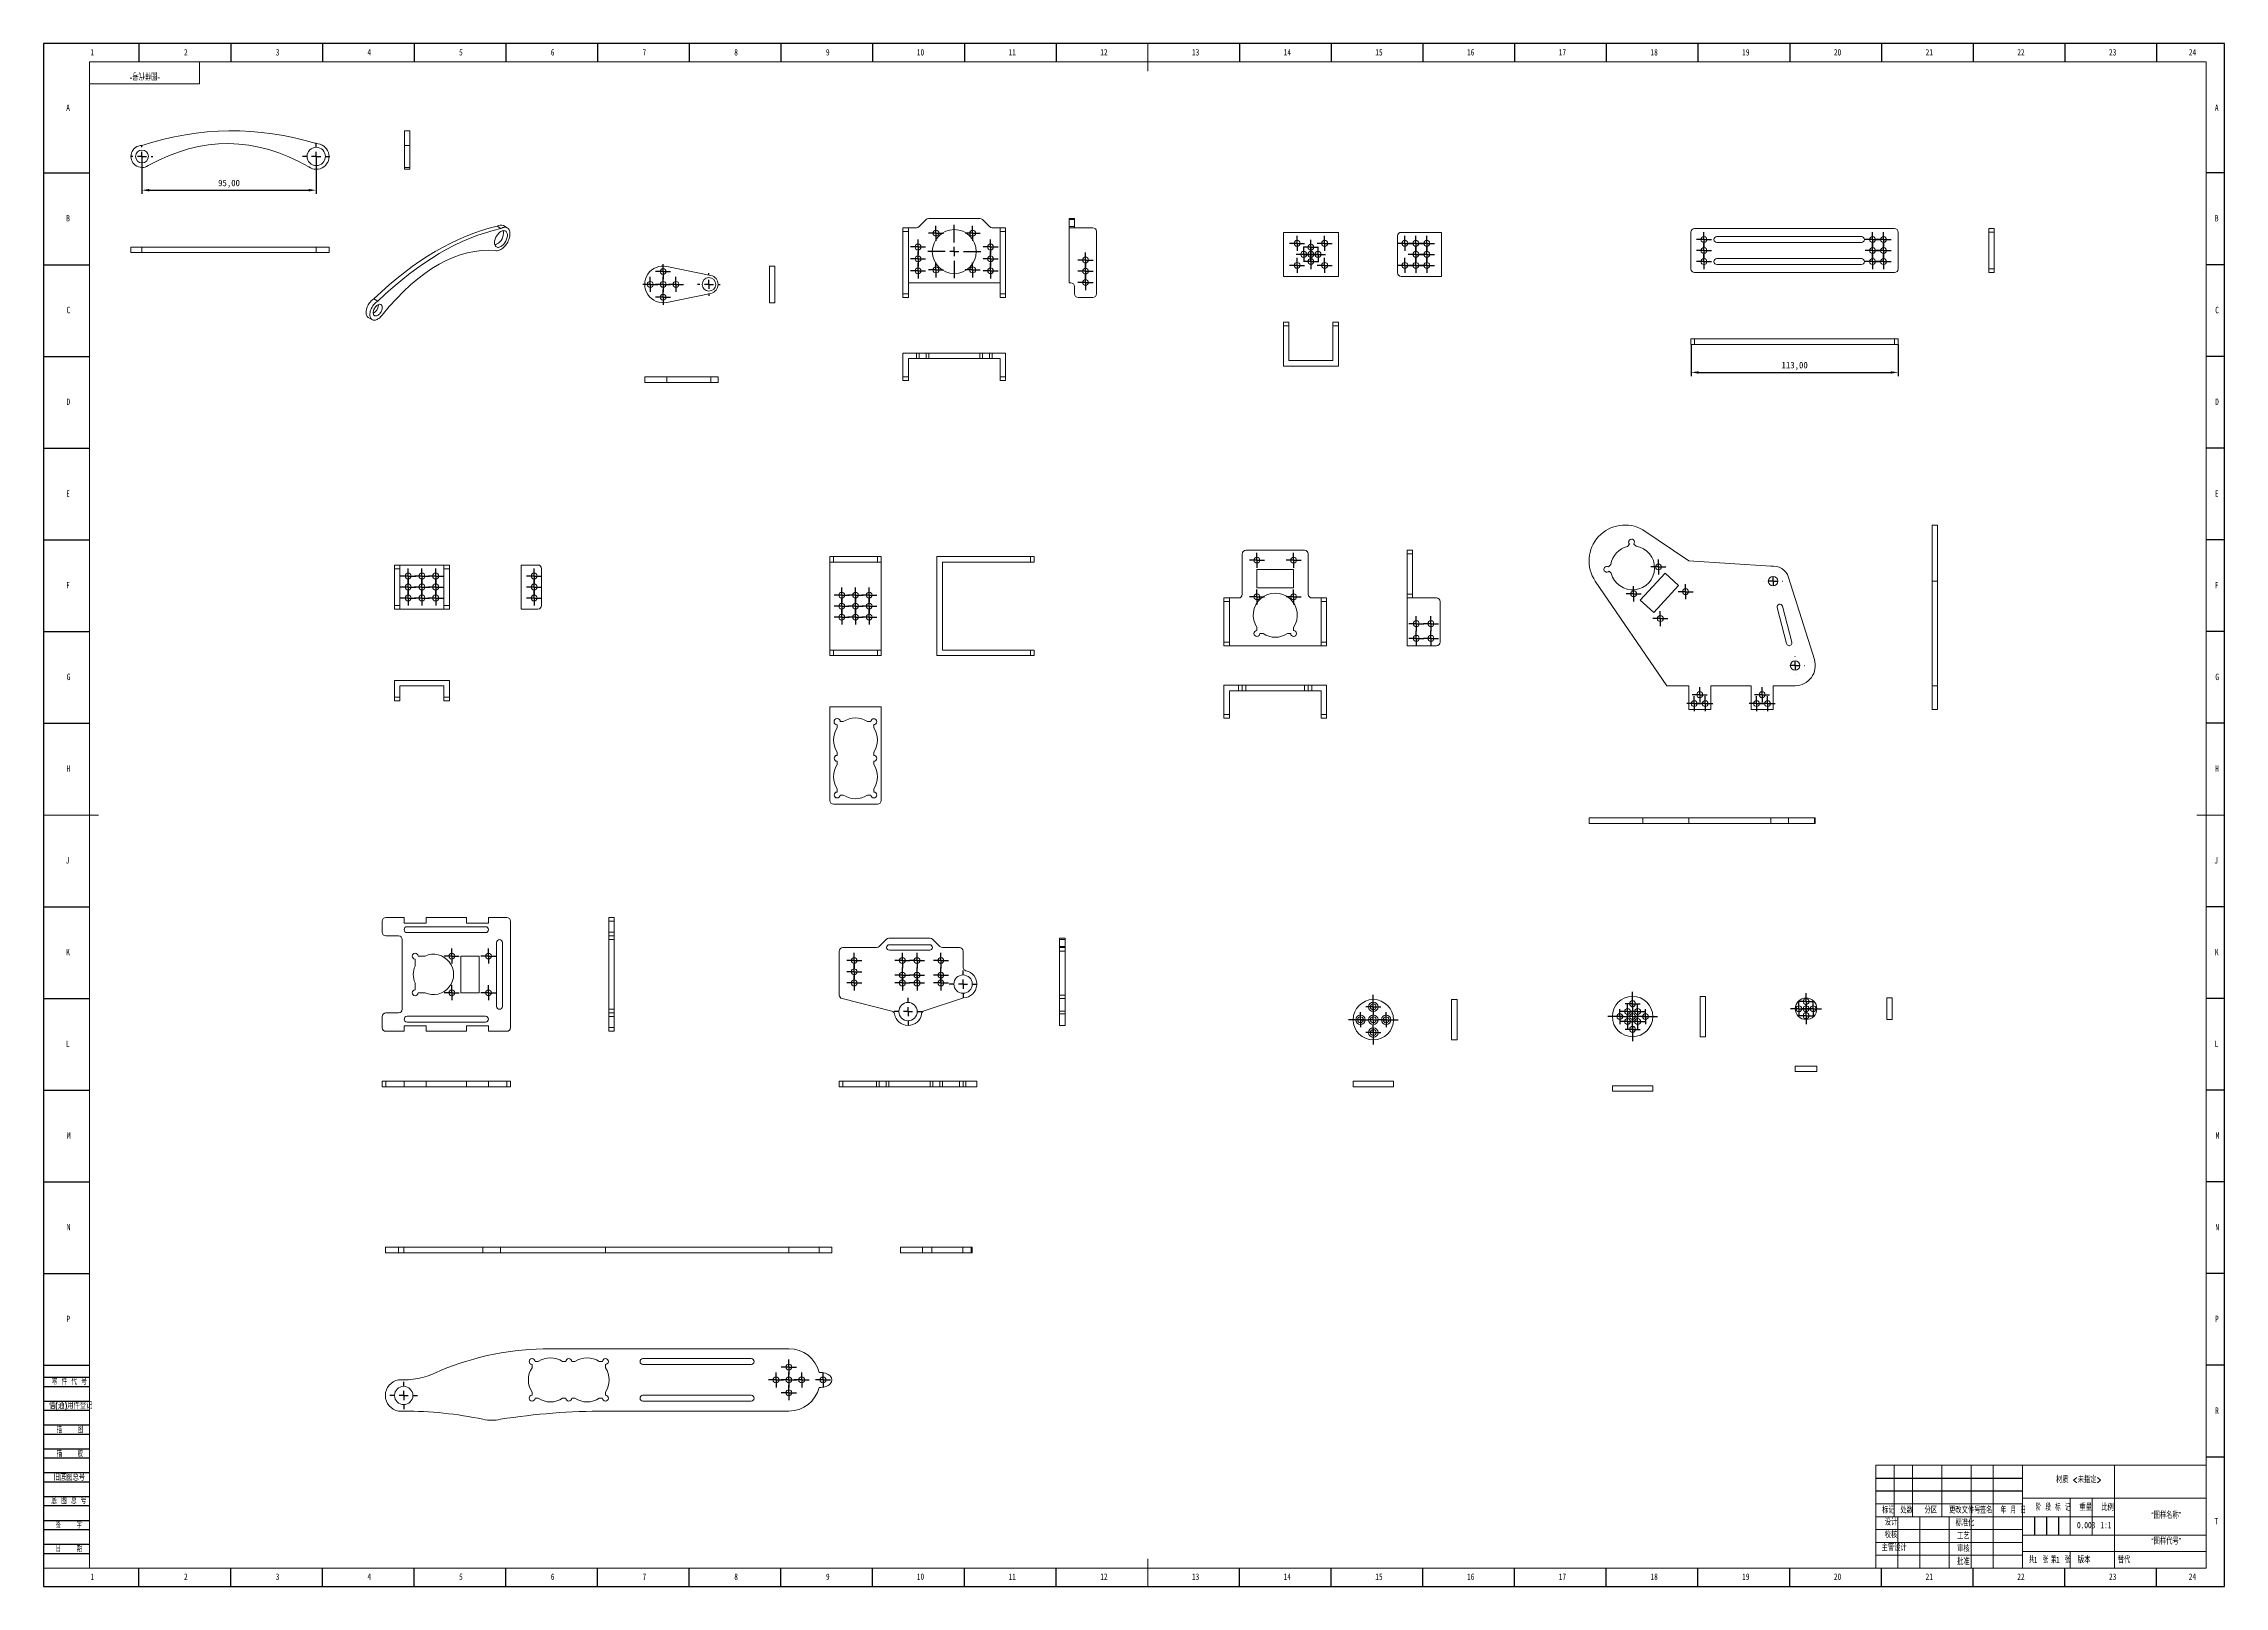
# Model space of a CAD drawing. Header units: millimetres. Extents: x 0 to 1189, y 0 to 841.
import ezdxf

# ---------------------------------------------------------------- set-up
doc = ezdxf.new("R2010")
doc.units = ezdxf.units.MM
doc.header["$PDSIZE"] = -1
for name, color, linetype in [('10', 7, 'Continuous'), ('5', 7, 'Continuous'), ('9', 7, 'Continuous'), ('SLD-0', 7, 'Continuous')]:
    doc.layers.add(name, color=color, linetype=linetype)
doc.styles.add('SLDTEXTSTYLE0', font='TXT', dxfattribs={"width": 0.7, "bigfont": 'bigfont'})
doc.styles.add('SLDTEXTSTYLE1', font='TXT', dxfattribs={"width": 0.6, "bigfont": 'bigfont'})
doc.styles.add('SLDTEXTSTYLE2', font='TXT', dxfattribs={"width": 0.614286, "bigfont": 'bigfont'})
doc.styles.add('SLDTEXTSTYLE3', font='TXT', dxfattribs={"width": 0.62, "bigfont": 'bigfont'})
doc.styles.add('SLDTEXTSTYLE4', font='TXT', dxfattribs={"width": 0.566667, "bigfont": 'bigfont'})
doc.styles.add('SLDTEXTSTYLE5', font='TXT', dxfattribs={"width": 0.7})
doc.dimstyles.new('ISO-25', dxfattribs={"dimtxt": 2.5, "dimasz": 2.5, "dimexe": 1.25, "dimexo": 0.625, "dimtad": 1, "dimtxsty": 'Standard', "dimcen": 2.5, "dimadec": 0, "dimazin": 0, "dimtfac": 1, "dimtmove": 0, "dimatfit": 3, "dimfxl": 1, "dimarcsym": 0})

msp = doc.modelspace()

# ---------------------------------------------------------------- texts
at = {"layer": '10', "char_height": 3.5}
for s, insert, attachment_point, style in [('1', (26.544, 838.037), 2, 'SLDTEXTSTYLE5'), ('2', (77.544, 838.037), 2, 'SLDTEXTSTYLE5'), ('3', (127.544, 838.037), 2, 'SLDTEXTSTYLE5'), ('4', (177.544, 838.037), 2, 'SLDTEXTSTYLE5'), ('5', (227.544, 838.037), 2, 'SLDTEXTSTYLE5'), ('6', (277.547, 838.037), 2, 'SLDTEXTSTYLE5'), ('7', (327.547, 838.037), 2, 'SLDTEXTSTYLE5'), ('8', (377.547, 838.037), 2, 'SLDTEXTSTYLE5'), ('9', (427.547, 838.037), 2, 'SLDTEXTSTYLE5'), ('10', (478.089, 838.037), 2, 'SLDTEXTSTYLE5'), ('11', (528.089, 838.037), 2, 'SLDTEXTSTYLE5'), ('12', (578.089, 838.037), 2, 'SLDTEXTSTYLE5'), ('13', (628.089, 838.037), 2, 'SLDTEXTSTYLE5'), ('14', (678.089, 838.037), 2, 'SLDTEXTSTYLE5'), ('15', (728.089, 838.037), 2, 'SLDTEXTSTYLE5'), ('16', (778.091, 838.037), 2, 'SLDTEXTSTYLE5'), ('17', (828.091, 838.037), 2, 'SLDTEXTSTYLE5'), ('18', (878.091, 838.037), 2, 'SLDTEXTSTYLE5'), ('19', (928.091, 838.037), 2, 'SLDTEXTSTYLE5'), ('20', (978.089, 838.037), 2, 'SLDTEXTSTYLE5'), ('21', (1028.089, 838.037), 2, 'SLDTEXTSTYLE5'), ('22', (1078.089, 838.037), 2, 'SLDTEXTSTYLE5'), ('23', (1128.089, 838.037), 2, 'SLDTEXTSTYLE5'), ('24', (1171.589, 838.037), 2, 'SLDTEXTSTYLE5'), ('A', (13.32, 807.787), 2, 'SLDTEXTSTYLE5'), ('A', (1184.82, 807.787), 2, 'SLDTEXTSTYLE5'), ('B', (13.32, 747.537), 2, 'SLDTEXTSTYLE5'), ('B', (1184.82, 747.537), 2, 'SLDTEXTSTYLE5'), ('C', (13.482, 697.537), 2, 'SLDTEXTSTYLE5'), ('C', (1184.982, 697.537), 2, 'SLDTEXTSTYLE5'), ('D', (13.484, 647.537), 2, 'SLDTEXTSTYLE5'), ('D', (1184.984, 647.537), 2, 'SLDTEXTSTYLE5'), ('E', (13.318, 597.537), 2, 'SLDTEXTSTYLE5'), ('E', (1184.818, 597.537), 2, 'SLDTEXTSTYLE5'), ('F', (13.279, 547.537), 2, 'SLDTEXTSTYLE5'), ('F', (1184.779, 547.537), 2, 'SLDTEXTSTYLE5'), ('G', (13.594, 497.537), 2, 'SLDTEXTSTYLE5'), ('G', (1185.094, 497.537), 2, 'SLDTEXTSTYLE5'), ('H', (13.484, 447.537), 2, 'SLDTEXTSTYLE5'), ('H', (1184.984, 447.537), 2, 'SLDTEXTSTYLE5'), ('J', (13.015, 397.537), 2, 'SLDTEXTSTYLE5'), ('J', (1184.515, 397.537), 2, 'SLDTEXTSTYLE5'), ('K', (13.32, 347.537), 2, 'SLDTEXTSTYLE5'), ('K', (1184.82, 347.537), 2, 'SLDTEXTSTYLE5'), ('L', (13.181, 297.537), 2, 'SLDTEXTSTYLE5'), ('L', (1184.681, 297.537), 2, 'SLDTEXTSTYLE5'), ('M', (13.707, 247.537), 2, 'SLDTEXTSTYLE5'), ('M', (1185.207, 247.537), 2, 'SLDTEXTSTYLE5'), ('N', (13.603, 197.537), 2, 'SLDTEXTSTYLE5'), ('N', (1185.103, 197.537), 2, 'SLDTEXTSTYLE5'), ('P', (13.444, 147.537), 2, 'SLDTEXTSTYLE5'), ('P', (1184.944, 147.537), 2, 'SLDTEXTSTYLE5'), ('R', (1184.984, 97.537), 2, 'SLDTEXTSTYLE5'), ('材质 <未指定>', (1109.585, 59.858), 2, 'SLDTEXTSTYLE0'), ('“图样名称”', (1157.279, 40.511), 2, 'SLDTEXTSTYLE0'), ('T', (1184.656, 37.245), 2, 'SLDTEXTSTYLE5'), ('校核', (1007.176, 29.857), 2, 'SLDTEXTSTYLE0'), ('0.003', (1113.644, 35.158), 2, 'SLDTEXTSTYLE5'), ('“图样代号”', (1157.281, 26.366), 2, 'SLDTEXTSTYLE0'), ('主管设计', (1008.926, 22.83), 2, 'SLDTEXTSTYLE0'), ('1', (1085.11, 16.188), 1, 'SLDTEXTSTYLE5'), ('1', (1097.135, 16.188), 1, 'SLDTEXTSTYLE5'), ('1', (26.544, 7.037), 2, 'SLDTEXTSTYLE5'), ('2', (77.544, 7.037), 2, 'SLDTEXTSTYLE5'), ('3', (127.544, 7.037), 2, 'SLDTEXTSTYLE5'), ('4', (177.544, 7.037), 2, 'SLDTEXTSTYLE5'), ('5', (227.544, 7.037), 2, 'SLDTEXTSTYLE5'), ('6', (277.547, 7.037), 2, 'SLDTEXTSTYLE5'), ('7', (327.547, 7.037), 2, 'SLDTEXTSTYLE5'), ('8', (377.547, 7.037), 2, 'SLDTEXTSTYLE5'), ('9', (427.547, 7.037), 2, 'SLDTEXTSTYLE5'), ('10', (478.089, 7.037), 2, 'SLDTEXTSTYLE5'), ('11', (528.089, 7.037), 2, 'SLDTEXTSTYLE5'), ('12', (578.089, 7.037), 2, 'SLDTEXTSTYLE5'), ('13', (628.089, 7.037), 2, 'SLDTEXTSTYLE5'), ('14', (678.089, 7.037), 2, 'SLDTEXTSTYLE5'), ('15', (728.089, 7.037), 2, 'SLDTEXTSTYLE5'), ('16', (778.091, 7.037), 2, 'SLDTEXTSTYLE5'), ('17', (828.091, 7.037), 2, 'SLDTEXTSTYLE5'), ('18', (878.091, 7.037), 2, 'SLDTEXTSTYLE5'), ('19', (928.091, 7.037), 2, 'SLDTEXTSTYLE5'), ('20', (978.089, 7.037), 2, 'SLDTEXTSTYLE5'), ('21', (1028.089, 7.037), 2, 'SLDTEXTSTYLE5'), ('22', (1078.089, 7.037), 2, 'SLDTEXTSTYLE5'), ('23', (1128.089, 7.037), 2, 'SLDTEXTSTYLE5'), ('24', (1171.589, 7.037), 2, 'SLDTEXTSTYLE5')]:
    msp.add_mtext(s, dxfattribs=dict(at, insert=insert, attachment_point=attachment_point, style=style))
at = {"layer": '10', "color": 7, "insert": (1112.526, 16.188), "char_height": 3.5, "attachment_point": 2, "style": 'SLDTEXTSTYLE0'}
msp.add_mtext('版本', dxfattribs=at)
at = {"layer": '9', "color": 7, "char_height": 3.5}
for s, insert, attachment_point, style in [('零 件 代 号', (4.482, 113.36), 1, 'SLDTEXTSTYLE2'), ('借(通)用件登记', (2.933, 100.276), 1, 'SLDTEXTSTYLE0'), ('描    图', (14.352, 87.176), 2, 'SLDTEXTSTYLE4'), ('描    校', (14.319, 74.137), 2, 'SLDTEXTSTYLE4'), ('旧底图总号', (5.459, 61.201), 1, 'SLDTEXTSTYLE0'), ('底 图 总 号', (4.212, 48.433), 1, 'SLDTEXTSTYLE2'), ('标记', (1005.821, 43.306), 2, 'SLDTEXTSTYLE0'), ('设计', (1007.228, 36.767), 2, 'SLDTEXTSTYLE0'), ('处数', (1015.759, 43.306), 2, 'SLDTEXTSTYLE0'), ('分区', (1028.916, 43.306), 2, 'SLDTEXTSTYLE0'), ('更改文件号', (1047.473, 43.306), 2, 'SLDTEXTSTYLE0'), ('标准化', (1047.567, 36.358), 2, 'SLDTEXTSTYLE0'), ('签名', (1059.145, 43.306), 2, 'SLDTEXTSTYLE0'), ('年 月 日', (1073.909, 43.306), 2, 'SLDTEXTSTYLE3'), ('阶 段 标 记', (1095.536, 44.81), 2, 'SLDTEXTSTYLE2'), ('重量', (1113.402, 44.81), 2, 'SLDTEXTSTYLE0'), ('比例', (1125.295, 44.81), 2, 'SLDTEXTSTYLE0'), ('签    字', (13.706, 35.193), 2, 'SLDTEXTSTYLE4'), ('工艺', (1046.681, 29.23), 2, 'SLDTEXTSTYLE0'), ('日    期', (13.783, 22.233), 2, 'SLDTEXTSTYLE4'), ('批准', (1046.662, 15.216), 2, 'SLDTEXTSTYLE0'), ('审核', (1046.68, 22.249), 2, 'SLDTEXTSTYLE0'), ('共  张', (1087.69, 16.188), 2, 'SLDTEXTSTYLE1'), ('第  张', (1099.675, 16.188), 2, 'SLDTEXTSTYLE1')]:
    msp.add_mtext(s, dxfattribs=dict(at, insert=insert, attachment_point=attachment_point, style=style))
at = {"layer": 'SLD-0', "insert": (55.211, 821.738), "char_height": 3.5, "attachment_point": 2, "rotation": 180, "style": 'SLDTEXTSTYLE0'}
msp.add_mtext('“图样代号”', dxfattribs=at)
at = {"layer": 'SLD-0', "char_height": 3.5}
for s, insert, attachment_point, style in [('1:1', (1124.437, 35.158), 2, 'SLDTEXTSTYLE5'), ('替代', (1130.851, 16.188), 1, 'SLDTEXTSTYLE0')]:
    msp.add_mtext(s, dxfattribs=dict(at, insert=insert, attachment_point=attachment_point, style=style))

# ---------------------------------------------------------------- blocks, each defined once
blk = doc.blocks.new('SW_CENTERMARKSYMBOL_0')
at = {"layer": '10', "color": 0}
for p, q in [((-5, 0), (-7.5, 0)), ((0, 0), (-2.5, 0)), ((0, 5), (0, 7.5)), ((0, 0), (0, 2.5)), ((0, 0), (0, -2.5)), ((0, 0), (2.5, 0)), ((5, 0), (7.5, 0)), ((0, -5), (0, -7.5))]:
    blk.add_line(p, q, dxfattribs=at)
blk = doc.blocks.new('SW_CENTERMARKSYMBOL_1')
at = {"layer": '10', "color": 0}
for p, q in [((-5, 0), (-6, 0)), ((0, 0), (-2.5, 0)), ((0, 5), (0, 6)), ((0, 0), (0, 2.5)), ((0, 0), (0, -2.5)), ((0, 0), (2.5, 0)), ((5, 0), (6, 0)), ((0, -5), (0, -6))]:
    blk.add_line(p, q, dxfattribs=at)
blk = doc.blocks.new('SW_CENTERMARKSYMBOL_2')
at = {"layer": '10', "color": 0}
for p, q in [((-5, 0), (-6.2, 0)), ((0, 0), (-2.5, 0)), ((0, 5), (0, 6.2)), ((0, 0), (0, 2.5)), ((0, 0), (0, -2.5)), ((0, 0), (2.5, 0)), ((5, 0), (6.2, 0)), ((0, -5), (0, -6.2))]:
    blk.add_line(p, q, dxfattribs=at)
blk = doc.blocks.new('SW_CENTERMARKSYMBOL_3')
at = {"layer": '10', "color": 0}
for p, q in [((-2.5, 0), (-4.1, 0)), ((0, 0), (-2.5, 0)), ((0, 2.5), (0, 4.1)), ((0, 0), (0, 2.5)), ((0, 0), (0, -2.5)), ((0, 0), (2.5, 0)), ((2.5, 0), (4.1, 0)), ((0, -2.5), (0, -4.1))]:
    blk.add_line(p, q, dxfattribs=at)
blk = doc.blocks.new('SW_CENTERMARKSYMBOL_4')
at = {"layer": '10', "color": 0}
for p, q in [((-2.5, 0), (-4.1, 0)), ((0, 0), (-2.5, 0)), ((0, 2.5), (0, 4.1)), ((0, 0), (0, 2.5)), ((0, 0), (0, -2.5)), ((0, 0), (2.5, 0)), ((2.5, 0), (4.1, 0)), ((0, -2.5), (0, -4.1))]:
    blk.add_line(p, q, dxfattribs=at)
blk = doc.blocks.new('SW_CENTERMARKSYMBOL_5')
at = {"layer": '10', "color": 0}
for p, q in [((-2.5, 0), (-4.1, 0)), ((0, 0), (-2.5, 0)), ((0, 2.5), (0, 4.1)), ((0, 0), (0, 2.5)), ((0, 0), (0, -2.5)), ((0, 0), (2.5, 0)), ((2.5, 0), (4.1, 0)), ((0, -2.5), (0, -4.1))]:
    blk.add_line(p, q, dxfattribs=at)
blk = doc.blocks.new('SW_CENTERMARKSYMBOL_6')
at = {"layer": '10', "color": 0}
for p, q in [((-2.5, 0), (-4.1, 0)), ((0, 0), (-2.5, 0)), ((0, 2.5), (0, 4.1)), ((0, 0), (0, 2.5)), ((0, 0), (0, -2.5)), ((0, 0), (2.5, 0)), ((2.5, 0), (4.1, 0)), ((0, -2.5), (0, -4.1))]:
    blk.add_line(p, q, dxfattribs=at)
blk = doc.blocks.new('SW_CENTERMARKSYMBOL_7')
at = {"layer": '10', "color": 0}
for p, q in [((-2.5, 0), (-4.1, 0)), ((0, 0), (-2.5, 0)), ((0, 2.5), (0, 4.1)), ((0, 0), (0, 2.5)), ((0, 0), (0, -2.5)), ((0, 0), (2.5, 0)), ((2.5, 0), (4.1, 0)), ((0, -2.5), (0, -4.1))]:
    blk.add_line(p, q, dxfattribs=at)
blk = doc.blocks.new('SW_CENTERMARKSYMBOL_8')
at = {"layer": '10', "color": 0}
for p, q in [((-2.5, 0), (-4.1, 0)), ((0, 0), (-2.5, 0)), ((0, 2.5), (0, 4.1)), ((0, 0), (0, 2.5)), ((0, 0), (0, -2.5)), ((0, 0), (2.5, 0)), ((2.5, 0), (4.1, 0)), ((0, -2.5), (0, -4.1))]:
    blk.add_line(p, q, dxfattribs=at)
blk = doc.blocks.new('SW_CENTERMARKSYMBOL_9')
at = {"layer": '10', "color": 0}
for p, q in [((-2.5, 0), (-4.1, 0)), ((0, 0), (-2.5, 0)), ((0, 2.5), (0, 4.1)), ((0, 0), (0, 2.5)), ((0, 0), (0, -2.5)), ((0, 0), (2.5, 0)), ((2.5, 0), (4.1, 0)), ((0, -2.5), (0, -4.1))]:
    blk.add_line(p, q, dxfattribs=at)
blk = doc.blocks.new('SW_CENTERMARKSYMBOL_10')
at = {"layer": '10', "color": 0}
for p, q in [((-2.5, 0), (-4.1, 0)), ((0, 0), (-2.5, 0)), ((0, 2.5), (0, 4.1)), ((0, 0), (0, 2.5)), ((0, 0), (0, -2.5)), ((0, 0), (2.5, 0)), ((2.5, 0), (4.1, 0)), ((0, -2.5), (0, -4.1))]:
    blk.add_line(p, q, dxfattribs=at)
blk = doc.blocks.new('SW_CENTERMARKSYMBOL_11')
at = {"layer": '10', "color": 0}
for p, q in [((-2.5, 0), (-4.1, 0)), ((0, 0), (-2.5, 0)), ((0, 2.5), (0, 4.1)), ((0, 0), (0, 2.5)), ((0, 0), (0, -2.5)), ((0, 0), (2.5, 0)), ((2.5, 0), (4.1, 0)), ((0, -2.5), (0, -4.1))]:
    blk.add_line(p, q, dxfattribs=at)
blk = doc.blocks.new('SW_CENTERMARKSYMBOL_12')
at = {"layer": '10', "color": 0}
for p, q in [((-2.5, 0), (-4.1, 0)), ((0, 0), (-2.5, 0)), ((0, 2.5), (0, 4.1)), ((0, 0), (0, 2.5)), ((0, 0), (0, -2.5)), ((0, 0), (2.5, 0)), ((2.5, 0), (4.1, 0)), ((0, -2.5), (0, -4.1))]:
    blk.add_line(p, q, dxfattribs=at)
blk = doc.blocks.new('SW_CENTERMARKSYMBOL_13')
at = {"layer": '10', "color": 0}
for p, q in [((-2.5, 0), (-4.1, 0)), ((0, 0), (-2.5, 0)), ((0, 2.5), (0, 4.1)), ((0, 0), (0, 2.5)), ((0, 0), (0, -2.5)), ((0, 0), (2.5, 0)), ((2.5, 0), (4.1, 0)), ((0, -2.5), (0, -4.1))]:
    blk.add_line(p, q, dxfattribs=at)
blk = doc.blocks.new('SW_CENTERMARKSYMBOL_14')
at = {"layer": '10', "color": 0}
for p, q in [((-2.5, 0), (-4.1, 0)), ((0, 0), (-2.5, 0)), ((0, 2.5), (0, 4.1)), ((0, 0), (0, 2.5)), ((0, 0), (0, -2.5)), ((0, 0), (2.5, 0)), ((2.5, 0), (4.1, 0)), ((0, -2.5), (0, -4.1))]:
    blk.add_line(p, q, dxfattribs=at)
blk = doc.blocks.new('SW_CENTERMARKSYMBOL_15')
at = {"layer": '10', "color": 0}
for p, q in [((0, 5), (0, 14.5)), ((-5, 0), (-14.5, 0)), ((0, 0), (-2.5, 0)), ((0, 0), (0, 2.5)), ((0, 0), (0, -2.5)), ((0, 0), (2.5, 0)), ((5, 0), (14.5, 0)), ((0, -5), (0, -14.5))]:
    blk.add_line(p, q, dxfattribs=at)
blk = doc.blocks.new('SW_CENTERMARKSYMBOL_16')
at = {"layer": '10', "color": 0}
for p, q in [((-2.5, 0), (-4.1, 0)), ((0, 0), (-2.5, 0)), ((0, 2.5), (0, 4.1)), ((0, 0), (0, 2.5)), ((0, 0), (0, -2.5)), ((0, 0), (2.5, 0)), ((2.5, 0), (4.1, 0)), ((0, -2.5), (0, -4.1))]:
    blk.add_line(p, q, dxfattribs=at)
blk = doc.blocks.new('SW_CENTERMARKSYMBOL_17')
at = {"layer": '10', "color": 0}
for p, q in [((-2.5, 0), (-4.1, 0)), ((0, 0), (-2.5, 0)), ((0, 2.5), (0, 4.1)), ((0, 0), (0, 2.5)), ((0, 0), (0, -2.5)), ((0, 0), (2.5, 0)), ((2.5, 0), (4.1, 0)), ((0, -2.5), (0, -4.1))]:
    blk.add_line(p, q, dxfattribs=at)
blk = doc.blocks.new('SW_CENTERMARKSYMBOL_18')
at = {"layer": '10', "color": 0}
for p, q in [((-2.5, 0), (-4.1, 0)), ((0, 0), (-2.5, 0)), ((0, 2.5), (0, 4.1)), ((0, 0), (0, 2.5)), ((0, 0), (0, -2.5)), ((0, 0), (2.5, 0)), ((2.5, 0), (4.1, 0)), ((0, -2.5), (0, -4.1))]:
    blk.add_line(p, q, dxfattribs=at)
blk = doc.blocks.new('SW_CENTERMARKSYMBOL_19')
at = {"layer": '10', "color": 0}
for p, q in [((-2.5, 0), (-4.1, 0)), ((0, 0), (-2.5, 0)), ((0, 2.5), (0, 4.1)), ((0, 0), (0, 2.5)), ((0, 0), (0, -2.5)), ((0, 0), (2.5, 0)), ((2.5, 0), (4.1, 0)), ((0, -2.5), (0, -4.1))]:
    blk.add_line(p, q, dxfattribs=at)
blk = doc.blocks.new('SW_CENTERMARKSYMBOL_20')
at = {"layer": '10', "color": 0}
for p, q in [((-2.5, 0), (-4.1, 0)), ((0, 0), (-2.5, 0)), ((0, 2.5), (0, 4.1)), ((0, 0), (0, 2.5)), ((0, 0), (0, -2.5)), ((0, 0), (2.5, 0)), ((2.5, 0), (4.1, 0)), ((0, -2.5), (0, -4.1))]:
    blk.add_line(p, q, dxfattribs=at)
blk = doc.blocks.new('SW_CENTERMARKSYMBOL_21')
at = {"layer": '10', "color": 0}
for p, q in [((-2.5, 0), (-4.1, 0)), ((0, 0), (-2.5, 0)), ((0, 2.5), (0, 4.1)), ((0, 0), (0, 2.5)), ((0, 0), (0, -2.5)), ((0, 0), (2.5, 0)), ((2.5, 0), (4.1, 0)), ((0, -2.5), (0, -4.1))]:
    blk.add_line(p, q, dxfattribs=at)
blk = doc.blocks.new('SW_CENTERMARKSYMBOL_22')
at = {"layer": '10', "color": 0}
for p, q in [((-2.5, 0), (-4.1, 0)), ((0, 0), (-2.5, 0)), ((0, 2.5), (0, 4.1)), ((0, 0), (0, 2.5)), ((0, 0), (0, -2.5)), ((0, 0), (2.5, 0)), ((2.5, 0), (4.1, 0)), ((0, -2.5), (0, -4.1))]:
    blk.add_line(p, q, dxfattribs=at)
blk = doc.blocks.new('SW_CENTERMARKSYMBOL_23')
at = {"layer": '10', "color": 0}
for p, q in [((-2.5, 0), (-4.1, 0)), ((0, 0), (-2.5, 0)), ((0, 2.5), (0, 4.1)), ((0, 0), (0, 2.5)), ((0, 0), (0, -2.5)), ((0, 0), (2.5, 0)), ((2.5, 0), (4.1, 0)), ((0, -2.5), (0, -4.1))]:
    blk.add_line(p, q, dxfattribs=at)
blk = doc.blocks.new('SW_CENTERMARKSYMBOL_24')
at = {"layer": '10', "color": 0}
for p, q in [((-2.5, 0), (-4.1, 0)), ((0, 0), (-2.5, 0)), ((0, 2.5), (0, 4.1)), ((0, 0), (0, 2.5)), ((0, 0), (0, -2.5)), ((0, 0), (2.5, 0)), ((2.5, 0), (4.1, 0)), ((0, -2.5), (0, -4.1))]:
    blk.add_line(p, q, dxfattribs=at)
blk = doc.blocks.new('SW_CENTERMARKSYMBOL_25')
at = {"layer": '10', "color": 0}
for p, q in [((-2.5, 0), (-4.1, 0)), ((0, 0), (-2.5, 0)), ((0, 2.5), (0, 4.1)), ((0, 0), (0, 2.5)), ((0, 0), (0, -2.5)), ((0, 0), (2.5, 0)), ((2.5, 0), (4.1, 0)), ((0, -2.5), (0, -4.1))]:
    blk.add_line(p, q, dxfattribs=at)
blk = doc.blocks.new('SW_CENTERMARKSYMBOL_26')
at = {"layer": '10', "color": 0}
for p, q in [((-2.5, 0), (-4.1, 0)), ((0, 0), (-2.5, 0)), ((0, 2.5), (0, 4.1)), ((0, 0), (0, 2.5)), ((0, 0), (0, -2.5)), ((0, 0), (2.5, 0)), ((2.5, 0), (4.1, 0)), ((0, -2.5), (0, -4.1))]:
    blk.add_line(p, q, dxfattribs=at)
blk = doc.blocks.new('SW_CENTERMARKSYMBOL_27')
at = {"layer": '10', "color": 0}
for p, q in [((-2.5, 0), (-4.1, 0)), ((0, 0), (-2.5, 0)), ((0, 2.5), (0, 4.1)), ((0, 0), (0, 2.5)), ((0, 0), (0, -2.5)), ((0, 0), (2.5, 0)), ((2.5, 0), (4.1, 0)), ((0, -2.5), (0, -4.1))]:
    blk.add_line(p, q, dxfattribs=at)
blk = doc.blocks.new('SW_CENTERMARKSYMBOL_28')
at = {"layer": '10', "color": 0}
for p, q in [((-2.5, 0), (-4.1, 0)), ((0, 0), (-2.5, 0)), ((0, 2.5), (0, 4.1)), ((0, 0), (0, 2.5)), ((0, 0), (0, -2.5)), ((0, 0), (2.5, 0)), ((2.5, 0), (4.1, 0)), ((0, -2.5), (0, -4.1))]:
    blk.add_line(p, q, dxfattribs=at)
blk = doc.blocks.new('SW_CENTERMARKSYMBOL_29')
at = {"layer": '10', "color": 0}
for p, q in [((-2.5, 0), (-4.1, 0)), ((0, 0), (-2.5, 0)), ((0, 2.5), (0, 4.1)), ((0, 0), (0, 2.5)), ((0, 0), (0, -2.5)), ((0, 0), (2.5, 0)), ((2.5, 0), (4.1, 0)), ((0, -2.5), (0, -4.1))]:
    blk.add_line(p, q, dxfattribs=at)
blk = doc.blocks.new('SW_CENTERMARKSYMBOL_30')
at = {"layer": '10', "color": 0}
for p, q in [((-2.5, 0), (-4.1, 0)), ((0, 0), (-2.5, 0)), ((0, 2.5), (0, 4.1)), ((0, 0), (0, 2.5)), ((0, 0), (0, -2.5)), ((0, 0), (2.5, 0)), ((2.5, 0), (4.1, 0)), ((0, -2.5), (0, -4.1))]:
    blk.add_line(p, q, dxfattribs=at)
blk = doc.blocks.new('SW_CENTERMARKSYMBOL_31')
at = {"layer": '10', "color": 0}
for p, q in [((-2.5, 0), (-4.1, 0)), ((0, 0), (-2.5, 0)), ((0, 2.5), (0, 4.1)), ((0, 0), (0, 2.5)), ((0, 0), (0, -2.5)), ((0, 0), (2.5, 0)), ((2.5, 0), (4.1, 0)), ((0, -2.5), (0, -4.1))]:
    blk.add_line(p, q, dxfattribs=at)
blk = doc.blocks.new('SW_CENTERMARKSYMBOL_32')
at = {"layer": '10', "color": 0}
for p, q in [((-2.5, 0), (-4.1, 0)), ((0, 0), (-2.5, 0)), ((0, 2.5), (0, 4.1)), ((0, 0), (0, 2.5)), ((0, 0), (0, -2.5)), ((0, 0), (2.5, 0)), ((2.5, 0), (4.1, 0)), ((0, -2.5), (0, -4.1))]:
    blk.add_line(p, q, dxfattribs=at)
blk = doc.blocks.new('SW_CENTERMARKSYMBOL_33')
at = {"layer": '10', "color": 0}
for p, q in [((-2.5, 0), (-4.1, 0)), ((0, 0), (-2.5, 0)), ((0, 2.5), (0, 4.1)), ((0, 0), (0, 2.5)), ((0, 0), (0, -2.5)), ((0, 0), (2.5, 0)), ((2.5, 0), (4.1, 0)), ((0, -2.5), (0, -4.1))]:
    blk.add_line(p, q, dxfattribs=at)
blk = doc.blocks.new('SW_CENTERMARKSYMBOL_34')
at = {"layer": '10', "color": 0}
for p, q in [((-2.5, 0), (-4.1, 0)), ((0, 0), (-2.5, 0)), ((0, 2.5), (0, 4.1)), ((0, 0), (0, 2.5)), ((0, 0), (0, -2.5)), ((0, 0), (2.5, 0)), ((2.5, 0), (4.1, 0)), ((0, -2.5), (0, -4.1))]:
    blk.add_line(p, q, dxfattribs=at)
blk = doc.blocks.new('SW_CENTERMARKSYMBOL_35')
at = {"layer": '10', "color": 0}
for p, q in [((-2.5, 0), (-4.1, 0)), ((0, 0), (-2.5, 0)), ((0, 2.5), (0, 4.1)), ((0, 0), (0, 2.5)), ((0, 0), (0, -2.5)), ((0, 0), (2.5, 0)), ((2.5, 0), (4.1, 0)), ((0, -2.5), (0, -4.1))]:
    blk.add_line(p, q, dxfattribs=at)
blk = doc.blocks.new('SW_CENTERMARKSYMBOL_36')
at = {"layer": '10', "color": 0}
for p, q in [((-2.5, 0), (-4.1, 0)), ((0, 0), (-2.5, 0)), ((0, 2.5), (0, 4.1)), ((0, 0), (0, 2.5)), ((0, 0), (0, -2.5)), ((0, 0), (2.5, 0)), ((2.5, 0), (4.1, 0)), ((0, -2.5), (0, -4.1))]:
    blk.add_line(p, q, dxfattribs=at)
blk = doc.blocks.new('SW_CENTERMARKSYMBOL_37')
at = {"layer": '10', "color": 0}
for p, q in [((-2.5, 0), (-4.1, 0)), ((0, 0), (-2.5, 0)), ((0, 2.5), (0, 4.1)), ((0, 0), (0, 2.5)), ((0, 0), (0, -2.5)), ((0, 0), (2.5, 0)), ((2.5, 0), (4.1, 0)), ((0, -2.5), (0, -4.1))]:
    blk.add_line(p, q, dxfattribs=at)
blk = doc.blocks.new('SW_CENTERMARKSYMBOL_38')
at = {"layer": '10', "color": 0}
for p, q in [((-2.5, 0), (-4.1, 0)), ((0, 0), (-2.5, 0)), ((0, 2.5), (0, 4.1)), ((0, 0), (0, 2.5)), ((0, 0), (0, -2.5)), ((0, 0), (2.5, 0)), ((2.5, 0), (4.1, 0)), ((0, -2.5), (0, -4.1))]:
    blk.add_line(p, q, dxfattribs=at)
blk = doc.blocks.new('SW_CENTERMARKSYMBOL_39')
at = {"layer": '10', "color": 0}
for p, q in [((-2.5, 0), (-4.1, 0)), ((0, 0), (-2.5, 0)), ((0, 2.5), (0, 4.1)), ((0, 0), (0, 2.5)), ((0, 0), (0, -2.5)), ((0, 0), (2.5, 0)), ((2.5, 0), (4.1, 0)), ((0, -2.5), (0, -4.1))]:
    blk.add_line(p, q, dxfattribs=at)
blk = doc.blocks.new('SW_CENTERMARKSYMBOL_40')
at = {"layer": '10', "color": 0}
for p, q in [((-2.5, 0), (-4.1, 0)), ((0, 0), (-2.5, 0)), ((0, 2.5), (0, 4.1)), ((0, 0), (0, 2.5)), ((0, 0), (0, -2.5)), ((0, 0), (2.5, 0)), ((2.5, 0), (4.1, 0)), ((0, -2.5), (0, -4.1))]:
    blk.add_line(p, q, dxfattribs=at)
blk = doc.blocks.new('SW_CENTERMARKSYMBOL_41')
at = {"layer": '10', "color": 0}
for p, q in [((-2.5, 0), (-4.1, 0)), ((0, 0), (-2.5, 0)), ((0, 2.5), (0, 4.1)), ((0, 0), (0, 2.5)), ((0, 0), (0, -2.5)), ((0, 0), (2.5, 0)), ((2.5, 0), (4.1, 0)), ((0, -2.5), (0, -4.1))]:
    blk.add_line(p, q, dxfattribs=at)
blk = doc.blocks.new('SW_CENTERMARKSYMBOL_42')
at = {"layer": '10', "color": 0}
for p, q in [((-2.5, 0), (-4.1, 0)), ((0, 0), (-2.5, 0)), ((0, 2.5), (0, 4.1)), ((0, 0), (0, 2.5)), ((0, 0), (0, -2.5)), ((0, 0), (2.5, 0)), ((2.5, 0), (4.1, 0)), ((0, -2.5), (0, -4.1))]:
    blk.add_line(p, q, dxfattribs=at)
blk = doc.blocks.new('SW_CENTERMARKSYMBOL_43')
at = {"layer": '10', "color": 0}
for p, q in [((-2.5, 0), (-4.1, 0)), ((0, 0), (-2.5, 0)), ((0, 2.5), (0, 4.1)), ((0, 0), (0, 2.5)), ((0, 0), (0, -2.5)), ((0, 0), (2.5, 0)), ((2.5, 0), (4.1, 0)), ((0, -2.5), (0, -4.1))]:
    blk.add_line(p, q, dxfattribs=at)
blk = doc.blocks.new('SW_CENTERMARKSYMBOL_44')
at = {"layer": '10', "color": 0}
for p, q in [((-2.5, 0), (-4.1, 0)), ((0, 0), (-2.5, 0)), ((0, 2.5), (0, 4.1)), ((0, 0), (0, 2.5)), ((0, 0), (0, -2.5)), ((0, 0), (2.5, 0)), ((2.5, 0), (4.1, 0)), ((0, -2.5), (0, -4.1))]:
    blk.add_line(p, q, dxfattribs=at)
blk = doc.blocks.new('SW_CENTERMARKSYMBOL_45')
at = {"layer": '10', "color": 0}
for p, q in [((-2.5, 0), (-4.1, 0)), ((0, 0), (-2.5, 0)), ((0, 2.5), (0, 4.1)), ((0, 0), (0, 2.5)), ((0, 0), (0, -2.5)), ((0, 0), (2.5, 0)), ((2.5, 0), (4.1, 0)), ((0, -2.5), (0, -4.1))]:
    blk.add_line(p, q, dxfattribs=at)
blk = doc.blocks.new('SW_CENTERMARKSYMBOL_46')
at = {"layer": '10', "color": 0}
for p, q in [((-2.5, 0), (-4.1, 0)), ((0, 0), (-2.5, 0)), ((0, 2.5), (0, 4.1)), ((0, 0), (0, 2.5)), ((0, 0), (0, -2.5)), ((0, 0), (2.5, 0)), ((2.5, 0), (4.1, 0)), ((0, -2.5), (0, -4.1))]:
    blk.add_line(p, q, dxfattribs=at)
blk = doc.blocks.new('SW_CENTERMARKSYMBOL_47')
at = {"layer": '10', "color": 0}
for p, q in [((-2.5, 0), (-4.1, 0)), ((0, 0), (-2.5, 0)), ((0, 2.5), (0, 4.1)), ((0, 0), (0, 2.5)), ((0, 0), (0, -2.5)), ((0, 0), (2.5, 0)), ((2.5, 0), (4.1, 0)), ((0, -2.5), (0, -4.1))]:
    blk.add_line(p, q, dxfattribs=at)
blk = doc.blocks.new('SW_CENTERMARKSYMBOL_48')
at = {"layer": '10', "color": 0}
for p, q in [((-2.5, 0), (-4.1, 0)), ((0, 0), (-2.5, 0)), ((0, 2.5), (0, 4.1)), ((0, 0), (0, 2.5)), ((0, 0), (0, -2.5)), ((0, 0), (2.5, 0)), ((2.5, 0), (4.1, 0)), ((0, -2.5), (0, -4.1))]:
    blk.add_line(p, q, dxfattribs=at)
blk = doc.blocks.new('SW_CENTERMARKSYMBOL_49')
at = {"layer": '10', "color": 0}
for p, q in [((-2.5, 0), (-4.1, 0)), ((0, 0), (-2.5, 0)), ((0, 2.5), (0, 4.1)), ((0, 0), (0, 2.5)), ((0, 0), (0, -2.5)), ((0, 0), (2.5, 0)), ((2.5, 0), (4.1, 0)), ((0, -2.5), (0, -4.1))]:
    blk.add_line(p, q, dxfattribs=at)
blk = doc.blocks.new('SW_CENTERMARKSYMBOL_50')
at = {"layer": '10', "color": 0}
for p, q in [((-2.5, 0), (-4.1, 0)), ((0, 0), (-2.5, 0)), ((0, 2.5), (0, 4.1)), ((0, 0), (0, 2.5)), ((0, 0), (0, -2.5)), ((0, 0), (2.5, 0)), ((2.5, 0), (4.1, 0)), ((0, -2.5), (0, -4.1))]:
    blk.add_line(p, q, dxfattribs=at)
blk = doc.blocks.new('SW_CENTERMARKSYMBOL_51')
at = {"layer": '10', "color": 0}
for p, q in [((-2.5, 0), (-4.1, 0)), ((0, 0), (-2.5, 0)), ((0, 2.5), (0, 4.1)), ((0, 0), (0, 2.5)), ((0, 0), (0, -2.5)), ((0, 0), (2.5, 0)), ((2.5, 0), (4.1, 0)), ((0, -2.5), (0, -4.1))]:
    blk.add_line(p, q, dxfattribs=at)
blk = doc.blocks.new('SW_CENTERMARKSYMBOL_52')
at = {"layer": '10', "color": 0}
for p, q in [((-2.5, 0), (-4.1, 0)), ((0, 0), (-2.5, 0)), ((0, 2.5), (0, 4.1)), ((0, 0), (0, 2.5)), ((0, 0), (0, -2.5)), ((0, 0), (2.5, 0)), ((2.5, 0), (4.1, 0)), ((0, -2.5), (0, -4.1))]:
    blk.add_line(p, q, dxfattribs=at)
blk = doc.blocks.new('SW_CENTERMARKSYMBOL_53')
at = {"layer": '10', "color": 0}
for p, q in [((-2.5, 0), (-4.1, 0)), ((0, 0), (-2.5, 0)), ((0, 2.5), (0, 4.1)), ((0, 0), (0, 2.5)), ((0, 0), (0, -2.5)), ((0, 0), (2.5, 0)), ((2.5, 0), (4.1, 0)), ((0, -2.5), (0, -4.1))]:
    blk.add_line(p, q, dxfattribs=at)
blk = doc.blocks.new('SW_CENTERMARKSYMBOL_54')
at = {"layer": '10', "color": 0}
for p, q in [((-2.5, 0), (-4.1, 0)), ((0, 0), (-2.5, 0)), ((0, 2.5), (0, 4.1)), ((0, 0), (0, 2.5)), ((0, 0), (0, -2.5)), ((0, 0), (2.5, 0)), ((2.5, 0), (4.1, 0)), ((0, -2.5), (0, -4.1))]:
    blk.add_line(p, q, dxfattribs=at)
blk = doc.blocks.new('SW_CENTERMARKSYMBOL_55')
at = {"layer": '10', "color": 0}
for p, q in [((-2.5, 0), (-4.1, 0)), ((0, 0), (-2.5, 0)), ((0, 2.5), (0, 4.1)), ((0, 0), (0, 2.5)), ((0, 0), (0, -2.5)), ((0, 0), (2.5, 0)), ((2.5, 0), (4.1, 0)), ((0, -2.5), (0, -4.1))]:
    blk.add_line(p, q, dxfattribs=at)
blk = doc.blocks.new('SW_CENTERMARKSYMBOL_56')
at = {"layer": '10', "color": 0}
for p, q in [((-2.5, 0), (-4.1, 0)), ((0, 0), (-2.5, 0)), ((0, 2.5), (0, 4.1)), ((0, 0), (0, 2.5)), ((0, 0), (0, -2.5)), ((0, 0), (2.5, 0)), ((2.5, 0), (4.1, 0)), ((0, -2.5), (0, -4.1))]:
    blk.add_line(p, q, dxfattribs=at)
blk = doc.blocks.new('SW_CENTERMARKSYMBOL_57')
at = {"layer": '10', "color": 0}
for p, q in [((-2.5, 0), (-4.1, 0)), ((0, 0), (-2.5, 0)), ((0, 2.5), (0, 4.1)), ((0, 0), (0, 2.5)), ((0, 0), (0, -2.5)), ((0, 0), (2.5, 0)), ((2.5, 0), (4.1, 0)), ((0, -2.5), (0, -4.1))]:
    blk.add_line(p, q, dxfattribs=at)
blk = doc.blocks.new('SW_CENTERMARKSYMBOL_58')
at = {"layer": '10', "color": 0}
for p, q in [((-2.5, 0), (-4.1, 0)), ((0, 0), (-2.5, 0)), ((0, 2.5), (0, 4.1)), ((0, 0), (0, 2.5)), ((0, 0), (0, -2.5)), ((0, 0), (2.5, 0)), ((2.5, 0), (4.1, 0)), ((0, -2.5), (0, -4.1))]:
    blk.add_line(p, q, dxfattribs=at)
blk = doc.blocks.new('SW_CENTERMARKSYMBOL_59')
at = {"layer": '10', "color": 0}
for p, q in [((-2.5, 0), (-4.1, 0)), ((0, 0), (-2.5, 0)), ((0, 2.5), (0, 4.1)), ((0, 0), (0, 2.5)), ((0, 0), (0, -2.5)), ((0, 0), (2.5, 0)), ((2.5, 0), (4.1, 0)), ((0, -2.5), (0, -4.1))]:
    blk.add_line(p, q, dxfattribs=at)
blk = doc.blocks.new('SW_CENTERMARKSYMBOL_60')
at = {"layer": '10', "color": 0}
for p, q in [((-2.5, 0), (-4.1, 0)), ((0, 0), (-2.5, 0)), ((0, 2.5), (0, 4.1)), ((0, 0), (0, 2.5)), ((0, 0), (0, -2.5)), ((0, 0), (2.5, 0)), ((2.5, 0), (4.1, 0)), ((0, -2.5), (0, -4.1))]:
    blk.add_line(p, q, dxfattribs=at)
blk = doc.blocks.new('SW_CENTERMARKSYMBOL_61')
at = {"layer": '10', "color": 0}
for p, q in [((-2.5, 0), (-4.1, 0)), ((0, 0), (-2.5, 0)), ((0, 2.5), (0, 4.1)), ((0, 0), (0, 2.5)), ((0, 0), (0, -2.5)), ((0, 0), (2.5, 0)), ((2.5, 0), (4.1, 0)), ((0, -2.5), (0, -4.1))]:
    blk.add_line(p, q, dxfattribs=at)
blk = doc.blocks.new('SW_CENTERMARKSYMBOL_62')
at = {"layer": '10', "color": 0}
for p, q in [((-2.5, 0), (-4.1, 0)), ((0, 0), (-2.5, 0)), ((0, 2.5), (0, 4.1)), ((0, 0), (0, 2.5)), ((0, 0), (0, -2.5)), ((0, 0), (2.5, 0)), ((2.5, 0), (4.1, 0)), ((0, -2.5), (0, -4.1))]:
    blk.add_line(p, q, dxfattribs=at)
blk = doc.blocks.new('SW_CENTERMARKSYMBOL_63')
at = {"layer": '10', "color": 0}
for p, q in [((-2.5, 0), (-4.1, 0)), ((0, 0), (-2.5, 0)), ((0, 2.5), (0, 4.1)), ((0, 0), (0, 2.5)), ((0, 0), (0, -2.5)), ((0, 0), (2.5, 0)), ((2.5, 0), (4.1, 0)), ((0, -2.5), (0, -4.1))]:
    blk.add_line(p, q, dxfattribs=at)
blk = doc.blocks.new('SW_CENTERMARKSYMBOL_64')
at = {"layer": '10', "color": 0}
for p, q in [((-2.5, 0), (-4.1, 0)), ((0, 0), (-2.5, 0)), ((0, 2.5), (0, 4.1)), ((0, 0), (0, 2.5)), ((0, 0), (0, -2.5)), ((0, 0), (2.5, 0)), ((2.5, 0), (4.1, 0)), ((0, -2.5), (0, -4.1))]:
    blk.add_line(p, q, dxfattribs=at)
blk = doc.blocks.new('SW_CENTERMARKSYMBOL_65')
at = {"layer": '10', "color": 0}
for p, q in [((-2.5, 0), (-4.1, 0)), ((0, 0), (-2.5, 0)), ((0, 2.5), (0, 4.1)), ((0, 0), (0, 2.5)), ((0, 0), (0, -2.5)), ((0, 0), (2.5, 0)), ((2.5, 0), (4.1, 0)), ((0, -2.5), (0, -4.1))]:
    blk.add_line(p, q, dxfattribs=at)
blk = doc.blocks.new('SW_CENTERMARKSYMBOL_66')
at = {"layer": '10', "color": 0}
for p, q in [((-2.5, 0), (-4.1, 0)), ((0, 0), (-2.5, 0)), ((0, 2.5), (0, 4.1)), ((0, 0), (0, 2.5)), ((0, 0), (0, -2.5)), ((0, 0), (2.5, 0)), ((2.5, 0), (4.1, 0)), ((0, -2.5), (0, -4.1))]:
    blk.add_line(p, q, dxfattribs=at)
blk = doc.blocks.new('SW_CENTERMARKSYMBOL_67')
at = {"layer": '10', "color": 0}
for p, q in [((-2.5, 0), (-4.1, 0)), ((0, 0), (-2.5, 0)), ((0, 2.5), (0, 4.1)), ((0, 0), (0, 2.5)), ((0, 0), (0, -2.5)), ((0, 0), (2.5, 0)), ((2.5, 0), (4.1, 0)), ((0, -2.5), (0, -4.1))]:
    blk.add_line(p, q, dxfattribs=at)
blk = doc.blocks.new('SW_CENTERMARKSYMBOL_68')
at = {"layer": '10', "color": 0}
for p, q in [((-2.5, 0), (-4.1, 0)), ((0, 0), (-2.5, 0)), ((0, 2.5), (0, 4.1)), ((0, 0), (0, 2.5)), ((0, 0), (0, -2.5)), ((0, 0), (2.5, 0)), ((2.5, 0), (4.1, 0)), ((0, -2.5), (0, -4.1))]:
    blk.add_line(p, q, dxfattribs=at)
blk = doc.blocks.new('SW_CENTERMARKSYMBOL_69')
at = {"layer": '10', "color": 0}
for p, q in [((-2.5, 0), (-4.1, 0)), ((0, 0), (-2.5, 0)), ((0, 2.5), (0, 4.1)), ((0, 0), (0, 2.5)), ((0, 0), (0, -2.5)), ((0, 0), (2.5, 0)), ((2.5, 0), (4.1, 0)), ((0, -2.5), (0, -4.1))]:
    blk.add_line(p, q, dxfattribs=at)
blk = doc.blocks.new('SW_CENTERMARKSYMBOL_70')
at = {"layer": '10', "color": 0}
for p, q in [((-2.5, 0), (-4.1, 0)), ((0, 0), (-2.5, 0)), ((0, 2.5), (0, 4.1)), ((0, 0), (0, 2.5)), ((0, 0), (0, -2.5)), ((0, 0), (2.5, 0)), ((2.5, 0), (4.1, 0)), ((0, -2.5), (0, -4.1))]:
    blk.add_line(p, q, dxfattribs=at)
blk = doc.blocks.new('SW_CENTERMARKSYMBOL_71')
at = {"layer": '10', "color": 0}
for p, q in [((-2.5, 0), (-4.1, 0)), ((0, 0), (-2.5, 0)), ((0, 2.5), (0, 4.1)), ((0, 0), (0, 2.5)), ((0, 0), (0, -2.5)), ((0, 0), (2.5, 0)), ((2.5, 0), (4.1, 0)), ((0, -2.5), (0, -4.1))]:
    blk.add_line(p, q, dxfattribs=at)
blk = doc.blocks.new('SW_CENTERMARKSYMBOL_72')
at = {"layer": '10', "color": 0}
for p, q in [((-2.5, 0), (-4.1, 0)), ((0, 0), (-2.5, 0)), ((0, 2.5), (0, 4.1)), ((0, 0), (0, 2.5)), ((0, 0), (0, -2.5)), ((0, 0), (2.5, 0)), ((2.5, 0), (4.1, 0)), ((0, -2.5), (0, -4.1))]:
    blk.add_line(p, q, dxfattribs=at)
blk = doc.blocks.new('SW_CENTERMARKSYMBOL_73')
at = {"layer": '10', "color": 0}
for p, q in [((-2.5, 0), (-4.1, 0)), ((0, 0), (-2.5, 0)), ((0, 2.5), (0, 4.1)), ((0, 0), (0, 2.5)), ((0, 0), (0, -2.5)), ((0, 0), (2.5, 0)), ((2.5, 0), (4.1, 0)), ((0, -2.5), (0, -4.1))]:
    blk.add_line(p, q, dxfattribs=at)
blk = doc.blocks.new('SW_CENTERMARKSYMBOL_74')
at = {"layer": '10', "color": 0}
for p, q in [((-2.5, 0), (-4.1, 0)), ((0, 0), (-2.5, 0)), ((0, 2.5), (0, 4.1)), ((0, 0), (0, 2.5)), ((0, 0), (0, -2.5)), ((0, 0), (2.5, 0)), ((2.5, 0), (4.1, 0)), ((0, -2.5), (0, -4.1))]:
    blk.add_line(p, q, dxfattribs=at)
blk = doc.blocks.new('SW_CENTERMARKSYMBOL_75')
at = {"layer": '10', "color": 0}
for p, q in [((-2.5, 0), (-4.1, 0)), ((0, 0), (-2.5, 0)), ((0, 2.5), (0, 4.1)), ((0, 0), (0, 2.5)), ((0, 0), (0, -2.5)), ((0, 0), (2.5, 0)), ((2.5, 0), (4.1, 0)), ((0, -2.5), (0, -4.1))]:
    blk.add_line(p, q, dxfattribs=at)
blk = doc.blocks.new('SW_CENTERMARKSYMBOL_76')
at = {"layer": '10', "color": 0}
for p, q in [((-2.5, 0), (-4.1, 0)), ((0, 0), (-2.5, 0)), ((0, 2.5), (0, 4.1)), ((0, 0), (0, 2.5)), ((0, 0), (0, -2.5)), ((0, 0), (2.5, 0)), ((2.5, 0), (4.1, 0)), ((0, -2.5), (0, -4.1))]:
    blk.add_line(p, q, dxfattribs=at)
blk = doc.blocks.new('SW_CENTERMARKSYMBOL_77')
at = {"layer": '10', "color": 0}
for p, q in [((-5, 0), (-5.1, 0)), ((0, 0), (-2.5, 0)), ((0, 5), (0, 5.1)), ((0, 0), (0, 2.5)), ((0, 0), (0, -2.5)), ((0, 0), (2.5, 0)), ((5, 0), (5.1, 0)), ((0, -5), (0, -5.1))]:
    blk.add_line(p, q, dxfattribs=at)
blk = doc.blocks.new('SW_CENTERMARKSYMBOL_78')
at = {"layer": '10', "color": 0}
for p, q in [((-2.5, 0), (-4.1, 0)), ((0, 0), (-2.5, 0)), ((0, 2.5), (0, 4.1)), ((0, 0), (0, 2.5)), ((0, 0), (0, -2.5)), ((0, 0), (2.5, 0)), ((2.5, 0), (4.1, 0)), ((0, -2.5), (0, -4.1))]:
    blk.add_line(p, q, dxfattribs=at)
blk = doc.blocks.new('SW_CENTERMARKSYMBOL_79')
at = {"layer": '10', "color": 0}
for p, q in [((-2.5, 0), (-4.1, 0)), ((0, 0), (-2.5, 0)), ((0, 2.5), (0, 4.1)), ((0, 0), (0, 2.5)), ((0, 0), (0, -2.5)), ((0, 0), (2.5, 0)), ((2.5, 0), (4.1, 0)), ((0, -2.5), (0, -4.1))]:
    blk.add_line(p, q, dxfattribs=at)
blk = doc.blocks.new('SW_CENTERMARKSYMBOL_80')
at = {"layer": '10', "color": 0}
for p, q in [((-2.5, 0), (-4.1, 0)), ((0, 0), (-2.5, 0)), ((0, 2.5), (0, 4.1)), ((0, 0), (0, 2.5)), ((0, 0), (0, -2.5)), ((0, 0), (2.5, 0)), ((2.5, 0), (4.1, 0)), ((0, -2.5), (0, -4.1))]:
    blk.add_line(p, q, dxfattribs=at)
blk = doc.blocks.new('SW_CENTERMARKSYMBOL_81')
at = {"layer": '10', "color": 0}
for p, q in [((-2.5, 0), (-4.1, 0)), ((0, 0), (-2.5, 0)), ((0, 2.5), (0, 4.1)), ((0, 0), (0, 2.5)), ((0, 0), (0, -2.5)), ((0, 0), (2.5, 0)), ((2.5, 0), (4.1, 0)), ((0, -2.5), (0, -4.1))]:
    blk.add_line(p, q, dxfattribs=at)
blk = doc.blocks.new('SW_CENTERMARKSYMBOL_82')
at = {"layer": '10', "color": 0}
for p, q in [((-2.5, 0), (-4.1, 0)), ((0, 0), (-2.5, 0)), ((0, 2.5), (0, 4.1)), ((0, 0), (0, 2.5)), ((0, 0), (0, -2.5)), ((0, 0), (2.5, 0)), ((2.5, 0), (4.1, 0)), ((0, -2.5), (0, -4.1))]:
    blk.add_line(p, q, dxfattribs=at)
blk = doc.blocks.new('SW_CENTERMARKSYMBOL_83')
at = {"layer": '10', "color": 0}
for p, q in [((-5, 0), (-5.1, 0)), ((0, 0), (-2.5, 0)), ((0, 5), (0, 5.1)), ((0, 0), (0, 2.5)), ((0, 0), (0, -2.5)), ((0, 0), (2.5, 0)), ((5, 0), (5.1, 0)), ((0, -5), (0, -5.1))]:
    blk.add_line(p, q, dxfattribs=at)
blk = doc.blocks.new('SW_CENTERMARKSYMBOL_84')
at = {"layer": '10', "color": 0}
for p, q in [((-2.5, 0), (-4.1, 0)), ((0, 0), (-2.5, 0)), ((0, 2.5), (0, 4.1)), ((0, 0), (0, 2.5)), ((0, 0), (0, -2.5)), ((0, 0), (2.5, 0)), ((2.5, 0), (4.1, 0)), ((0, -2.5), (0, -4.1))]:
    blk.add_line(p, q, dxfattribs=at)
blk = doc.blocks.new('SW_CENTERMARKSYMBOL_85')
at = {"layer": '10', "color": 0}
for p, q in [((-2.5, 0), (-4.1, 0)), ((0, 0), (-2.5, 0)), ((0, 2.5), (0, 4.1)), ((0, 0), (0, 2.5)), ((0, 0), (0, -2.5)), ((0, 0), (2.5, 0)), ((2.5, 0), (4.1, 0)), ((0, -2.5), (0, -4.1))]:
    blk.add_line(p, q, dxfattribs=at)
blk = doc.blocks.new('SW_CENTERMARKSYMBOL_86')
at = {"layer": '10', "color": 0}
for p, q in [((-2.5, 0), (-4.1, 0)), ((0, 0), (-2.5, 0)), ((0, 2.5), (0, 4.1)), ((0, 0), (0, 2.5)), ((0, 0), (0, -2.5)), ((0, 0), (2.5, 0)), ((2.5, 0), (4.1, 0)), ((0, -2.5), (0, -4.1))]:
    blk.add_line(p, q, dxfattribs=at)
blk = doc.blocks.new('SW_CENTERMARKSYMBOL_87')
at = {"layer": '10', "color": 0}
for p, q in [((-2.5, 0), (-4.1, 0)), ((0, 0), (-2.5, 0)), ((0, 2.5), (0, 4.1)), ((0, 0), (0, 2.5)), ((0, 0), (0, -2.5)), ((0, 0), (2.5, 0)), ((2.5, 0), (4.1, 0)), ((0, -2.5), (0, -4.1))]:
    blk.add_line(p, q, dxfattribs=at)
blk = doc.blocks.new('SW_CENTERMARKSYMBOL_88')
at = {"layer": '10', "color": 0}
for p, q in [((-2.5, 0), (-4.1, 0)), ((0, 0), (-2.5, 0)), ((0, 2.5), (0, 4.1)), ((0, 0), (0, 2.5)), ((0, 0), (0, -2.5)), ((0, 0), (2.5, 0)), ((2.5, 0), (4.1, 0)), ((0, -2.5), (0, -4.1))]:
    blk.add_line(p, q, dxfattribs=at)
blk = doc.blocks.new('SW_CENTERMARKSYMBOL_89')
at = {"layer": '10', "color": 0}
for p, q in [((-2.5, 0), (-4.1, 0)), ((0, 0), (-2.5, 0)), ((0, 2.5), (0, 4.1)), ((0, 0), (0, 2.5)), ((0, 0), (0, -2.5)), ((0, 0), (2.5, 0)), ((2.5, 0), (4.1, 0)), ((0, -2.5), (0, -4.1))]:
    blk.add_line(p, q, dxfattribs=at)
blk = doc.blocks.new('SW_CENTERMARKSYMBOL_90')
at = {"layer": '10', "color": 0}
for p, q in [((-2.5, 0), (-4.1, 0)), ((0, 0), (-2.5, 0)), ((0, 2.5), (0, 4.1)), ((0, 0), (0, 2.5)), ((0, 0), (0, -2.5)), ((0, 0), (2.5, 0)), ((2.5, 0), (4.1, 0)), ((0, -2.5), (0, -4.1))]:
    blk.add_line(p, q, dxfattribs=at)
blk = doc.blocks.new('SW_CENTERMARKSYMBOL_91')
at = {"layer": '10', "color": 0}
for p, q in [((-2.5, 0), (-4.1, 0)), ((0, 0), (-2.5, 0)), ((0, 2.5), (0, 4.1)), ((0, 0), (0, 2.5)), ((0, 0), (0, -2.5)), ((0, 0), (2.5, 0)), ((2.5, 0), (4.1, 0)), ((0, -2.5), (0, -4.1))]:
    blk.add_line(p, q, dxfattribs=at)
blk = doc.blocks.new('SW_CENTERMARKSYMBOL_92')
at = {"layer": '10', "color": 0}
for p, q in [((-2.5, 0), (-4.1, 0)), ((0, 0), (-2.5, 0)), ((0, 2.5), (0, 4.1)), ((0, 0), (0, 2.5)), ((0, 0), (0, -2.5)), ((0, 0), (2.5, 0)), ((2.5, 0), (4.1, 0)), ((0, -2.5), (0, -4.1))]:
    blk.add_line(p, q, dxfattribs=at)
blk = doc.blocks.new('SW_CENTERMARKSYMBOL_93')
at = {"layer": '10', "color": 0}
for p, q in [((-5, 0), (-7.5, 0)), ((0, 0), (-2.5, 0)), ((0, 5), (0, 7.5)), ((0, 0), (0, 2.5)), ((0, 0), (0, -2.5)), ((0, 0), (2.5, 0)), ((5, 0), (7.5, 0)), ((0, -5), (0, -7.5))]:
    blk.add_line(p, q, dxfattribs=at)
blk = doc.blocks.new('SW_CENTERMARKSYMBOL_94')
at = {"layer": '10', "color": 0}
for p, q in [((-5, 0), (-7.5, 0)), ((0, 0), (-2.5, 0)), ((0, 5), (0, 7.5)), ((0, 0), (0, 2.5)), ((0, 0), (0, -2.5)), ((0, 0), (2.5, 0)), ((5, 0), (7.5, 0)), ((0, -5), (0, -7.5))]:
    blk.add_line(p, q, dxfattribs=at)
blk = doc.blocks.new('SW_CENTERMARKSYMBOL_95')
at = {"layer": '10', "color": 0}
for p, q in [((-2.5, 0), (-4.1, 0)), ((0, 0), (-2.5, 0)), ((0, 2.5), (0, 4.1)), ((0, 0), (0, 2.5)), ((0, 0), (0, -2.5)), ((0, 0), (2.5, 0)), ((2.5, 0), (4.1, 0)), ((0, -2.5), (0, -4.1))]:
    blk.add_line(p, q, dxfattribs=at)
blk = doc.blocks.new('SW_CENTERMARKSYMBOL_96')
at = {"layer": '10', "color": 0}
for p, q in [((-2.5, 0), (-4.1, 0)), ((0, 0), (-2.5, 0)), ((0, 2.5), (0, 4.1)), ((0, 0), (0, 2.5)), ((0, 0), (0, -2.5)), ((0, 0), (2.5, 0)), ((2.5, 0), (4.1, 0)), ((0, -2.5), (0, -4.1))]:
    blk.add_line(p, q, dxfattribs=at)
blk = doc.blocks.new('SW_CENTERMARKSYMBOL_97')
at = {"layer": '10', "color": 0}
for p, q in [((-2.5, 0), (-4.1, 0)), ((0, 0), (-2.5, 0)), ((0, 2.5), (0, 4.1)), ((0, 0), (0, 2.5)), ((0, 0), (0, -2.5)), ((0, 0), (2.5, 0)), ((2.5, 0), (4.1, 0)), ((0, -2.5), (0, -4.1))]:
    blk.add_line(p, q, dxfattribs=at)
blk = doc.blocks.new('SW_CENTERMARKSYMBOL_98')
at = {"layer": '10', "color": 0}
for p, q in [((-2.5, 0), (-4.1, 0)), ((0, 0), (-2.5, 0)), ((0, 2.5), (0, 4.1)), ((0, 0), (0, 2.5)), ((0, 0), (0, -2.5)), ((0, 0), (2.5, 0)), ((2.5, 0), (4.1, 0)), ((0, -2.5), (0, -4.1))]:
    blk.add_line(p, q, dxfattribs=at)
blk = doc.blocks.new('SW_CENTERMARKSYMBOL_99')
at = {"layer": '10', "color": 0}
for p, q in [((-2.5, 0), (-4.1, 0)), ((0, 0), (-2.5, 0)), ((0, 2.5), (0, 4.1)), ((0, 0), (0, 2.5)), ((0, 0), (0, -2.5)), ((0, 0), (2.5, 0)), ((2.5, 0), (4.1, 0)), ((0, -2.5), (0, -4.1))]:
    blk.add_line(p, q, dxfattribs=at)
blk = doc.blocks.new('SW_CENTERMARKSYMBOL_100')
at = {"layer": '10', "color": 0}
for p, q in [((-2.5, 0), (-4.1, 0)), ((0, 0), (-2.5, 0)), ((0, 2.5), (0, 4.1)), ((0, 0), (0, 2.5)), ((0, 0), (0, -2.5)), ((0, 0), (2.5, 0)), ((2.5, 0), (4.1, 0)), ((0, -2.5), (0, -4.1))]:
    blk.add_line(p, q, dxfattribs=at)
blk = doc.blocks.new('SW_CENTERMARKSYMBOL_101')
at = {"layer": '10', "color": 0}
for p, q in [((-2.5, 0), (-4.1, 0)), ((0, 0), (-2.5, 0)), ((0, 2.5), (0, 4.1)), ((0, 0), (0, 2.5)), ((0, 0), (0, -2.5)), ((0, 0), (2.5, 0)), ((2.5, 0), (4.1, 0)), ((0, -2.5), (0, -4.1))]:
    blk.add_line(p, q, dxfattribs=at)
blk = doc.blocks.new('SW_CENTERMARKSYMBOL_102')
at = {"layer": '10', "color": 0}
for p, q in [((-2.5, 0), (-4.1, 0)), ((0, 0), (-2.5, 0)), ((0, 2.5), (0, 4.1)), ((0, 0), (0, 2.5)), ((0, 0), (0, -2.5)), ((0, 0), (2.5, 0)), ((2.5, 0), (4.1, 0)), ((0, -2.5), (0, -4.1))]:
    blk.add_line(p, q, dxfattribs=at)
blk = doc.blocks.new('SW_CENTERMARKSYMBOL_103')
at = {"layer": '10', "color": 0}
for p, q in [((-2.5, 0), (-4.1, 0)), ((0, 0), (-2.5, 0)), ((0, 2.5), (0, 4.1)), ((0, 0), (0, 2.5)), ((0, 0), (0, -2.5)), ((0, 0), (2.5, 0)), ((2.5, 0), (4.1, 0)), ((0, -2.5), (0, -4.1))]:
    blk.add_line(p, q, dxfattribs=at)
blk = doc.blocks.new('SW_CENTERMARKSYMBOL_104')
at = {"layer": '10', "color": 0}
for p, q in [((-2.5, 0), (-4.1, 0)), ((0, 0), (-2.5, 0)), ((0, 2.5), (0, 4.1)), ((0, 0), (0, 2.5)), ((0, 0), (0, -2.5)), ((0, 0), (2.5, 0)), ((2.5, 0), (4.1, 0)), ((0, -2.5), (0, -4.1))]:
    blk.add_line(p, q, dxfattribs=at)
blk = doc.blocks.new('SW_CENTERMARKSYMBOL_105')
at = {"layer": '10', "color": 0}
for p, q in [((-2.5, 0), (-4.1, 0)), ((0, 0), (-2.5, 0)), ((0, 2.5), (0, 4.1)), ((0, 0), (0, 2.5)), ((0, 0), (0, -2.5)), ((0, 0), (2.5, 0)), ((2.5, 0), (4.1, 0)), ((0, -2.5), (0, -4.1))]:
    blk.add_line(p, q, dxfattribs=at)
blk = doc.blocks.new('SW_CENTERMARKSYMBOL_106')
at = {"layer": '10', "color": 0}
for p, q in [((-2.5, 0), (-4.1, 0)), ((0, 0), (-2.5, 0)), ((0, 2.5), (0, 4.1)), ((0, 0), (0, 2.5)), ((0, 0), (0, -2.5)), ((0, 0), (2.5, 0)), ((2.5, 0), (4.1, 0)), ((0, -2.5), (0, -4.1))]:
    blk.add_line(p, q, dxfattribs=at)
blk = doc.blocks.new('SW_CENTERMARKSYMBOL_107')
at = {"layer": '10', "color": 0}
for p, q in [((0, 5), (0, 13.5)), ((-5, 0), (-13.5, 0)), ((0, 0), (-2.5, 0)), ((0, 0), (0, 2.5)), ((0, 0), (0, -2.5)), ((0, 0), (2.5, 0)), ((5, 0), (13.5, 0)), ((0, -5), (0, -13.5))]:
    blk.add_line(p, q, dxfattribs=at)
blk = doc.blocks.new('SW_CENTERMARKSYMBOL_108')
at = {"layer": '10', "color": 0}
for p, q in [((-2.5, 0), (-4.1, 0)), ((0, 0), (-2.5, 0)), ((0, 2.5), (0, 4.1)), ((0, 0), (0, 2.5)), ((0, 0), (0, -2.5)), ((0, 0), (2.5, 0)), ((2.5, 0), (4.1, 0)), ((0, -2.5), (0, -4.1))]:
    blk.add_line(p, q, dxfattribs=at)
blk = doc.blocks.new('SW_CENTERMARKSYMBOL_109')
at = {"layer": '10', "color": 0}
for p, q in [((-2.5, 0), (-4.1, 0)), ((0, 0), (-2.5, 0)), ((0, 2.5), (0, 4.1)), ((0, 0), (0, 2.5)), ((0, 0), (0, -2.5)), ((0, 0), (2.5, 0)), ((2.5, 0), (4.1, 0)), ((0, -2.5), (0, -4.1))]:
    blk.add_line(p, q, dxfattribs=at)
blk = doc.blocks.new('SW_CENTERMARKSYMBOL_110')
at = {"layer": '10', "color": 0}
for p, q in [((-2.5, 0), (-4.1, 0)), ((0, 0), (-2.5, 0)), ((0, 2.5), (0, 4.1)), ((0, 0), (0, 2.5)), ((0, 0), (0, -2.5)), ((0, 0), (2.5, 0)), ((2.5, 0), (4.1, 0)), ((0, -2.5), (0, -4.1))]:
    blk.add_line(p, q, dxfattribs=at)
blk = doc.blocks.new('SW_CENTERMARKSYMBOL_111')
at = {"layer": '10', "color": 0}
for p, q in [((-2.5, 0), (-4.1, 0)), ((0, 0), (-2.5, 0)), ((0, 2.5), (0, 4.1)), ((0, 0), (0, 2.5)), ((0, 0), (0, -2.5)), ((0, 0), (2.5, 0)), ((2.5, 0), (4.1, 0)), ((0, -2.5), (0, -4.1))]:
    blk.add_line(p, q, dxfattribs=at)
blk = doc.blocks.new('SW_CENTERMARKSYMBOL_112')
at = {"layer": '10', "color": 0}
for p, q in [((-2.5, 0), (-4.1, 0)), ((0, 0), (-2.5, 0)), ((0, 2.5), (0, 4.1)), ((0, 0), (0, 2.5)), ((0, 0), (0, -2.5)), ((0, 0), (2.5, 0)), ((2.5, 0), (4.1, 0)), ((0, -2.5), (0, -4.1))]:
    blk.add_line(p, q, dxfattribs=at)
blk = doc.blocks.new('SW_CENTERMARKSYMBOL_113')
at = {"layer": '10', "color": 0}
for p, q in [((-2.5, 0), (-4.1, 0)), ((0, 0), (-2.5, 0)), ((0, 2.5), (0, 4.1)), ((0, 0), (0, 2.5)), ((0, 0), (0, -2.5)), ((0, 0), (2.5, 0)), ((2.5, 0), (4.1, 0)), ((0, -2.5), (0, -4.1))]:
    blk.add_line(p, q, dxfattribs=at)
blk = doc.blocks.new('SW_CENTERMARKSYMBOL_114')
at = {"layer": '10', "color": 0}
for p, q in [((-2.5, 0), (-4.1, 0)), ((0, 0), (-2.5, 0)), ((0, 2.5), (0, 4.1)), ((0, 0), (0, 2.5)), ((0, 0), (0, -2.5)), ((0, 0), (2.5, 0)), ((2.5, 0), (4.1, 0)), ((0, -2.5), (0, -4.1))]:
    blk.add_line(p, q, dxfattribs=at)
blk = doc.blocks.new('SW_CENTERMARKSYMBOL_115')
at = {"layer": '10', "color": 0}
for p, q in [((-2.5, 0), (-4.1, 0)), ((0, 0), (-2.5, 0)), ((0, 2.5), (0, 4.1)), ((0, 0), (0, 2.5)), ((0, 0), (0, -2.5)), ((0, 0), (2.5, 0)), ((2.5, 0), (4.1, 0)), ((0, -2.5), (0, -4.1))]:
    blk.add_line(p, q, dxfattribs=at)
blk = doc.blocks.new('SW_CENTERMARKSYMBOL_116')
at = {"layer": '10', "color": 0}
for p, q in [((-2.5, 0), (-4.1, 0)), ((0, 0), (-2.5, 0)), ((0, 2.5), (0, 4.1)), ((0, 0), (0, 2.5)), ((0, 0), (0, -2.5)), ((0, 0), (2.5, 0)), ((2.5, 0), (4.1, 0)), ((0, -2.5), (0, -4.1))]:
    blk.add_line(p, q, dxfattribs=at)
blk = doc.blocks.new('SW_CENTERMARKSYMBOL_117')
at = {"layer": '10', "color": 0}
for p, q in [((-2.5, 0), (-4.1, 0)), ((0, 0), (-2.5, 0)), ((0, 2.5), (0, 4.1)), ((0, 0), (0, 2.5)), ((0, 0), (0, -2.5)), ((0, 0), (2.5, 0)), ((2.5, 0), (4.1, 0)), ((0, -2.5), (0, -4.1))]:
    blk.add_line(p, q, dxfattribs=at)
blk = doc.blocks.new('SW_CENTERMARKSYMBOL_118')
at = {"layer": '10', "color": 0}
for p, q in [((0, 5), (0, 13.5)), ((-5, 0), (-13.5, 0)), ((0, 0), (-2.5, 0)), ((0, 0), (0, 2.5)), ((0, 0), (0, -2.5)), ((0, 0), (2.5, 0)), ((5, 0), (13.5, 0)), ((0, -5), (0, -13.5))]:
    blk.add_line(p, q, dxfattribs=at)
blk = doc.blocks.new('SW_CENTERMARKSYMBOL_119')
at = {"layer": '10', "color": 0}
for p, q in [((-2.5, 0), (-4.1, 0)), ((0, 0), (-2.5, 0)), ((0, 2.5), (0, 4.1)), ((0, 0), (0, 2.5)), ((0, 0), (0, -2.5)), ((0, 0), (2.5, 0)), ((2.5, 0), (4.1, 0)), ((0, -2.5), (0, -4.1))]:
    blk.add_line(p, q, dxfattribs=at)
blk = doc.blocks.new('SW_CENTERMARKSYMBOL_120')
at = {"layer": '10', "color": 0}
for p, q in [((-2.5, 0), (-4.1, 0)), ((0, 0), (-2.5, 0)), ((0, 2.5), (0, 4.1)), ((0, 0), (0, 2.5)), ((0, 0), (0, -2.5)), ((0, 0), (2.5, 0)), ((2.5, 0), (4.1, 0)), ((0, -2.5), (0, -4.1))]:
    blk.add_line(p, q, dxfattribs=at)
blk = doc.blocks.new('SW_CENTERMARKSYMBOL_121')
at = {"layer": '10', "color": 0}
for p, q in [((-5, 0), (-8.4, 0)), ((0, 0), (-2.5, 0)), ((0, 5), (0, 8.4)), ((0, 0), (0, 2.5)), ((0, 0), (0, -2.5)), ((0, 0), (2.5, 0)), ((5, 0), (8.4, 0)), ((0, -5), (0, -8.4))]:
    blk.add_line(p, q, dxfattribs=at)
blk = doc.blocks.new('SW_CENTERMARKSYMBOL_122')
at = {"layer": '10', "color": 0}
for p, q in [((-2.5, 0), (-4.1, 0)), ((0, 0), (-2.5, 0)), ((0, 2.5), (0, 4.1)), ((0, 0), (0, 2.5)), ((0, 0), (0, -2.5)), ((0, 0), (2.5, 0)), ((2.5, 0), (4.1, 0)), ((0, -2.5), (0, -4.1))]:
    blk.add_line(p, q, dxfattribs=at)
blk = doc.blocks.new('SW_CENTERMARKSYMBOL_123')
at = {"layer": '10', "color": 0}
for p, q in [((-2.5, 0), (-4.1, 0)), ((0, 0), (-2.5, 0)), ((0, 2.5), (0, 4.1)), ((0, 0), (0, 2.5)), ((0, 0), (0, -2.5)), ((0, 0), (2.5, 0)), ((2.5, 0), (4.1, 0)), ((0, -2.5), (0, -4.1))]:
    blk.add_line(p, q, dxfattribs=at)
blk = doc.blocks.new('SW_CENTERMARKSYMBOL_124')
at = {"layer": '10', "color": 0}
for p, q in [((-2.5, 0), (-4.1, 0)), ((0, 0), (-2.5, 0)), ((0, 2.5), (0, 4.1)), ((0, 0), (0, 2.5)), ((0, 0), (0, -2.5)), ((0, 0), (2.5, 0)), ((2.5, 0), (4.1, 0)), ((0, -2.5), (0, -4.1))]:
    blk.add_line(p, q, dxfattribs=at)
blk = doc.blocks.new('SW_CENTERMARKSYMBOL_125')
at = {"layer": '10', "color": 0}
for p, q in [((-2.5, 0), (-4.1, 0)), ((0, 0), (-2.5, 0)), ((0, 2.5), (0, 4.1)), ((0, 0), (0, 2.5)), ((0, 0), (0, -2.5)), ((0, 0), (2.5, 0)), ((2.5, 0), (4.1, 0)), ((0, -2.5), (0, -4.1))]:
    blk.add_line(p, q, dxfattribs=at)
blk = doc.blocks.new('SW_CENTERMARKSYMBOL_126')
at = {"layer": '10', "color": 0}
for p, q in [((-2.5, 0), (-4.1, 0)), ((0, 0), (-2.5, 0)), ((0, 2.5), (0, 4.1)), ((0, 0), (0, 2.5)), ((0, 0), (0, -2.5)), ((0, 0), (2.5, 0)), ((2.5, 0), (4.1, 0)), ((0, -2.5), (0, -4.1))]:
    blk.add_line(p, q, dxfattribs=at)
blk = doc.blocks.new('SW_CENTERMARKSYMBOL_127')
at = {"layer": '10', "color": 0}
for p, q in [((-2.5, 0), (-4.1, 0)), ((0, 0), (-2.5, 0)), ((0, 2.5), (0, 4.1)), ((0, 0), (0, 2.5)), ((0, 0), (0, -2.5)), ((0, 0), (2.5, 0)), ((2.5, 0), (4.1, 0)), ((0, -2.5), (0, -4.1))]:
    blk.add_line(p, q, dxfattribs=at)
blk = doc.blocks.new('SW_CENTERMARKSYMBOL_128')
at = {"layer": '10', "color": 0}
for p, q in [((-2.5, 0), (-4.1, 0)), ((0, 0), (-2.5, 0)), ((0, 2.5), (0, 4.1)), ((0, 0), (0, 2.5)), ((0, 0), (0, -2.5)), ((0, 0), (2.5, 0)), ((2.5, 0), (4.1, 0)), ((0, -2.5), (0, -4.1))]:
    blk.add_line(p, q, dxfattribs=at)
blk = doc.blocks.new('SW_CENTERMARKSYMBOL_129')
at = {"layer": '10', "color": 0}
for p, q in [((-2.5, 0), (-4.1, 0)), ((0, 0), (-2.5, 0)), ((0, 2.5), (0, 4.1)), ((0, 0), (0, 2.5)), ((0, 0), (0, -2.5)), ((0, 0), (2.5, 0)), ((2.5, 0), (4.1, 0)), ((0, -2.5), (0, -4.1))]:
    blk.add_line(p, q, dxfattribs=at)
blk = doc.blocks.new('SW_CENTERMARKSYMBOL_130')
at = {"layer": '10', "color": 0}
for p, q in [((-2.5, 0), (-4.1, 0)), ((0, 0), (-2.5, 0)), ((0, 2.5), (0, 4.1)), ((0, 0), (0, 2.5)), ((0, 0), (0, -2.5)), ((0, 0), (2.5, 0)), ((2.5, 0), (4.1, 0)), ((0, -2.5), (0, -4.1))]:
    blk.add_line(p, q, dxfattribs=at)
blk = doc.blocks.new('SW_CENTERMARKSYMBOL_131')
at = {"layer": '10', "color": 0}
for p, q in [((-5, 0), (-7.5, 0)), ((0, 0), (-2.5, 0)), ((0, 5), (0, 7.5)), ((0, 0), (0, 2.5)), ((0, 0), (0, -2.5)), ((0, 0), (2.5, 0)), ((5, 0), (7.5, 0)), ((0, -5), (0, -7.5))]:
    blk.add_line(p, q, dxfattribs=at)
blk = doc.blocks.new('SW_CENTERMARKSYMBOL_132')
at = {"layer": '10', "color": 0}
for p, q in [((-2.5, 0), (-4.1, 0)), ((0, 0), (-2.5, 0)), ((0, 2.5), (0, 4.1)), ((0, 0), (0, 2.5)), ((0, 0), (0, -2.5)), ((0, 0), (2.5, 0)), ((2.5, 0), (4.1, 0)), ((0, -2.5), (0, -4.1))]:
    blk.add_line(p, q, dxfattribs=at)
blk = doc.blocks.new('*D134')
at = {"color": 0, "lineweight": -2}
for p, q in [((898.2, 677), (898.2, 659.8)), ((1011.2, 677), (1011.2, 659.8)), ((902.3, 661.8), (1007.1, 661.8))]:
    blk.add_line(p, q, dxfattribs=at)
at = {"color": 0}
for points in [[(902.3, 662.4), (902.3, 661.1), (898.2, 661.8)], [(1007.1, 662.4), (1007.1, 661.1), (1011.2, 661.8)]]:
    blk.add_solid(points, dxfattribs=at)
at = {"layer": 'Defpoints', "color": 0}
for p in [(898.2, 677), (1011.2, 677), (1011.2, 661.8)]:
    blk.add_point(p, dxfattribs=at)
at = {"color": 0, "insert": (954.7, 665.3), "char_height": 3.5, "attachment_point": 5}
blk.add_mtext('113,00', dxfattribs=at)
blk = doc.blocks.new('*D135')
at = {"color": 0, "lineweight": -2}
for p, q in [((53.6, 779.5), (53.6, 759.1)), ((148.6, 779.5), (148.6, 759.1)), ((57.7, 761.1), (144.5, 761.1))]:
    blk.add_line(p, q, dxfattribs=at)
at = {"color": 0}
for points in [[(57.7, 761.8), (57.7, 760.4), (53.6, 761.1)], [(144.5, 761.8), (144.5, 760.4), (148.6, 761.1)]]:
    blk.add_solid(points, dxfattribs=at)
at = {"layer": 'Defpoints', "color": 0}
for p in [(53.6, 779.5), (148.6, 779.5), (148.6, 761.1)]:
    blk.add_point(p, dxfattribs=at)
at = {"color": 0, "insert": (101.1, 764.6), "char_height": 3.5, "attachment_point": 5}
blk.add_mtext('95,00', dxfattribs=at)

# ---------------------------------------------------------------- dimensions: what is measured, and where the dimension line sits
for base, p1, p2, picture, middle in [((148.623, 761.07), (53.623, 779.48), (148.623, 779.48), '*D135', (101.123, 764.636)), ((1011.173, 661.77), (898.173, 677.013), (1011.173, 677.013), '*D134', (954.673, 665.336))]:
    dim = msp.add_linear_dim(base=base, p1=p1, p2=p2, dimstyle='ISO-25', override={"dimtxt": 3.5, "dimasz": 4.08, "dimexe": 2, "dimexo": 0, "dimgap": 1.524, "dimtih": 1, "dimtoh": 1, "dimzin": 0, "dimadec": 2, "dimtzin": 0})
    dim.commit()
    dim.dimension.update_dxf_attribs({"geometry": picture, "text_midpoint": middle})

# ---------------------------------------------------------------- linework, layer by layer
at = {"color": 7, "linetype": 'Continuous', "lineweight": 15}
for p, q in [((199.758, 793.487), (196.758, 793.487)), ((199.758, 785.48), (196.758, 785.48)), ((196.758, 785.48), (196.758, 773.48)), ((199.758, 785.48), (199.758, 773.48)), ((196.758, 773.48), (199.758, 773.48)), ((196.758, 773.48), (196.758, 772.48)), ((199.758, 773.48), (199.758, 772.48)), ((196.758, 772.48), (199.758, 772.48)), ((249.327, 740.212), (247.206, 741.437)), ((252.827, 740.559), (250.706, 741.783)), ((468.529, 738.635), (468.529, 740.635)), ((468.529, 740.635), (471.529, 740.635)), ((471.529, 738.635), (468.529, 738.635)), ((468.529, 738.635), (468.529, 704.635)), ((471.529, 740.635), (471.529, 738.635)), ((471.529, 740.635), (475.925, 740.635)), ((471.529, 704.635), (471.529, 738.635)), ((477.339, 741.22), (481.17, 745.051)), ((510.475, 745.637), (482.584, 745.637)), ((515.72, 741.22), (511.889, 745.051)), ((517.134, 740.635), (521.529, 740.635)), ((521.529, 740.635), (524.529, 740.635)), ((521.529, 738.635), (521.529, 740.635)), ((524.529, 738.635), (521.529, 738.635)), ((521.529, 738.635), (521.529, 704.635)), ((524.529, 740.635), (524.529, 738.635)), ((524.529, 704.635), (524.529, 738.635)), ((559.069, 745.637), (562.069, 745.637)), ((559.069, 745.051), (559.069, 745.637)), ((562.069, 745.051), (559.069, 745.051)), ((559.069, 741.22), (559.069, 745.051)), ((559.069, 741.22), (562.069, 741.22)), ((559.069, 740.635), (559.069, 741.22)), ((559.069, 710.635), (559.069, 740.635)), ((572.069, 740.635), (559.069, 740.635)), ((562.069, 745.637), (562.069, 745.051)), ((562.069, 741.22), (562.069, 745.051)), ((562.069, 741.22), (562.069, 740.635)), ((574.069, 738.635), (574.069, 704.635)), ((705.94, 738.117), (675.94, 738.117)), ((675.94, 738.117), (675.94, 714.117)), ((705.94, 714.117), (705.94, 738.117)), ((762.166, 738.117), (740.166, 738.117)), ((762.166, 738.117), (762.166, 714.117)), ((898.173, 718.179), (898.173, 738.179)), ((900.173, 740.179), (1009.173, 740.179)), ((1011.173, 718.179), (1011.173, 738.179)), ((1060.555, 738.179), (1060.555, 740.179)), ((1060.555, 740.179), (1063.555, 740.179)), ((1063.555, 738.179), (1060.555, 738.179)), ((1060.555, 718.179), (1060.555, 738.179)), ((1063.555, 740.179), (1063.555, 738.179)), ((1063.555, 718.179), (1063.555, 738.179)), ((47.623, 730.084), (47.623, 727.084)), ((53.623, 730.084), (47.623, 730.084)), ((53.623, 727.084), (47.623, 727.084)), ((53.623, 727.084), (53.623, 730.084)), ((148.623, 727.084), (148.623, 730.084)), ((155.623, 730.084), (148.623, 730.084)), ((155.623, 727.084), (148.623, 727.084)), ((155.623, 727.084), (155.623, 730.084)), ((738.166, 736.117), (738.166, 716.117)), ((912.298, 735.779), (991.11, 735.779)), ((991.11, 732.579), (912.298, 732.579)), ((339.76, 719.553), (363.76, 714.654)), ((398.687, 719.755), (395.687, 719.755)), ((395.687, 719.755), (395.687, 699.755)), ((398.687, 719.755), (398.687, 699.755)), ((675.94, 714.117), (705.94, 714.117)), ((762.166, 714.117), (740.166, 714.117)), ((900.173, 716.179), (1009.173, 716.179)), ((912.298, 723.779), (991.11, 723.779)), ((991.11, 720.579), (912.298, 720.579)), ((1060.555, 718.179), (1063.555, 718.179)), ((1060.555, 716.179), (1060.555, 718.179)), ((1063.555, 716.179), (1060.555, 716.179)), ((1063.555, 718.179), (1063.555, 716.179)), ((182.152, 700.616), (180.031, 701.841)), ((339.76, 699.957), (363.76, 704.856)), ((468.529, 704.635), (471.529, 704.635)), ((468.529, 702.635), (468.529, 704.635)), ((471.529, 702.635), (468.529, 702.635)), ((471.529, 710.635), (521.529, 710.635)), ((471.529, 704.635), (471.529, 702.635)), ((521.529, 704.635), (524.529, 704.635)), ((521.529, 702.635), (521.529, 704.635)), ((524.529, 702.635), (521.529, 702.635)), ((524.529, 704.635), (524.529, 702.635)), ((560.069, 710.635), (559.069, 710.635)), ((562.069, 708.635), (562.069, 704.635)), ((572.069, 702.635), (564.069, 702.635)), ((177.031, 691.745), (179.152, 690.521)), ((182.506, 698.37), (182.483, 698.74)), ((395.687, 699.755), (398.687, 699.755)), ((675.94, 687.217), (675.94, 689.217)), ((675.94, 689.217), (678.94, 689.217)), ((678.94, 687.217), (675.94, 687.217)), ((675.94, 665.217), (675.94, 687.217)), ((678.94, 689.217), (678.94, 687.217)), ((678.94, 687.217), (678.94, 668.217)), ((702.94, 687.217), (702.94, 689.217)), ((702.94, 689.217), (705.94, 689.217)), ((705.94, 687.217), (702.94, 687.217)), ((702.94, 687.217), (702.94, 668.217)), ((705.94, 689.217), (705.94, 687.217)), ((705.94, 665.217), (705.94, 687.217)), ((898.173, 677.013), (898.173, 680.013)), ((898.173, 680.013), (900.173, 680.013)), ((900.173, 680.013), (900.173, 677.013)), ((900.173, 680.013), (1009.173, 680.013)), ((1009.173, 677.013), (1009.173, 680.013)), ((1009.173, 680.013), (1011.173, 680.013)), ((1011.173, 680.013), (1011.173, 677.013)), ((468.529, 659.285), (468.529, 672.285)), ((468.529, 672.285), (475.925, 672.285)), ((471.529, 659.285), (471.529, 669.285)), ((471.529, 669.285), (475.925, 669.285)), ((475.925, 669.285), (475.925, 672.285)), ((475.925, 672.285), (477.339, 672.285)), ((477.339, 669.285), (475.925, 669.285)), ((477.339, 672.285), (477.339, 669.285)), ((477.339, 672.285), (481.17, 672.285)), ((477.339, 669.285), (481.17, 669.285)), ((481.17, 669.285), (481.17, 672.285)), ((481.17, 672.285), (482.584, 672.285)), ((482.584, 669.285), (481.17, 669.285)), ((482.584, 672.285), (482.584, 669.285)), ((510.475, 672.285), (482.584, 672.285)), ((510.475, 669.285), (482.584, 669.285)), ((510.475, 669.285), (510.475, 672.285)), ((510.475, 672.285), (511.889, 672.285)), ((511.889, 669.285), (510.475, 669.285)), ((511.889, 672.285), (511.889, 669.285)), ((515.72, 672.285), (511.889, 672.285)), ((515.72, 669.285), (511.889, 669.285)), ((515.72, 669.285), (515.72, 672.285)), ((515.72, 672.285), (517.134, 672.285)), ((517.134, 669.285), (515.72, 669.285)), ((517.134, 672.285), (517.134, 669.285)), ((517.134, 672.285), (524.529, 672.285)), ((517.134, 669.285), (521.529, 669.285)), ((521.529, 659.285), (521.529, 669.285)), ((524.529, 659.285), (524.529, 672.285)), ((702.94, 668.217), (678.94, 668.217)), ((900.173, 677.013), (898.173, 677.013)), ((900.173, 677.013), (1009.173, 677.013)), ((1011.173, 677.013), (1009.173, 677.013)), ((327.76, 659.332), (327.76, 656.332)), ((339.76, 659.332), (327.76, 659.332)), ((339.76, 656.332), (327.76, 656.332)), ((339.76, 656.332), (339.76, 659.332)), ((339.76, 659.332), (363.76, 659.332)), ((339.76, 656.332), (363.76, 656.332)), ((363.76, 656.332), (363.76, 659.332)), ((367.76, 659.332), (363.76, 659.332)), ((367.76, 656.332), (363.76, 656.332)), ((367.76, 656.332), (367.76, 659.332)), ((468.529, 659.285), (471.529, 659.285)), ((468.529, 657.285), (468.529, 659.285)), ((471.529, 657.285), (468.529, 657.285)), ((471.529, 659.285), (471.529, 657.285)), ((521.529, 659.285), (524.529, 659.285)), ((521.529, 657.285), (521.529, 659.285)), ((524.529, 657.285), (521.529, 657.285)), ((524.529, 659.285), (524.529, 657.285)), ((705.94, 665.217), (675.94, 665.217)), ((896.941, 559.004), (871.932, 575.968)), ((1032.647, 578.57), (1029.647, 578.57)), ((1029.647, 578.57), (1029.647, 547.972)), ((1032.647, 578.57), (1032.647, 547.972)), ((428.646, 558.367), (428.646, 561.367)), ((428.646, 561.367), (430.646, 561.367)), ((430.646, 561.367), (430.646, 558.367)), ((454.646, 561.367), (430.646, 561.367)), ((454.646, 558.367), (454.646, 561.367)), ((454.646, 561.367), (456.646, 561.367)), ((456.646, 561.367), (456.646, 558.367)), ((487.041, 507.367), (487.041, 561.367)), ((538.041, 561.367), (487.041, 561.367)), ((538.041, 558.367), (538.041, 561.367)), ((538.041, 561.367), (540.041, 561.367)), ((540.041, 561.367), (540.041, 558.367)), ((653.523, 540.801), (653.523, 562.801)), ((655.523, 564.801), (687.523, 564.801)), ((689.523, 540.801), (689.523, 562.801)), ((743.393, 564.801), (746.393, 564.801)), ((743.393, 562.801), (743.393, 564.801)), ((746.393, 562.801), (743.393, 562.801)), ((743.393, 540.801), (743.393, 562.801)), ((746.393, 564.801), (746.393, 562.801)), ((746.393, 540.801), (746.393, 562.801)), ((864.684, 568.135), (863.489, 566.844)), ((866.945, 568.223), (868.221, 567.042)), ((896.941, 559.004), (941.65, 556.06)), ((191.269, 556.78), (194.269, 556.78)), ((191.269, 554.78), (191.269, 556.78)), ((194.269, 554.78), (191.269, 554.78)), ((191.269, 554.78), (191.269, 534.78)), ((194.269, 556.78), (194.269, 554.78)), ((218.269, 556.78), (194.269, 556.78)), ((194.269, 534.78), (194.269, 554.78)), ((218.269, 556.78), (221.269, 556.78)), ((218.269, 554.78), (218.269, 556.78)), ((221.269, 554.78), (218.269, 554.78)), ((218.269, 554.78), (218.269, 534.78)), ((221.269, 556.78), (221.269, 554.78)), ((221.269, 534.78), (221.269, 554.78)), ((269.509, 556.78), (260.379, 556.78)), ((260.379, 556.78), (260.379, 532.78)), ((271.509, 554.78), (271.509, 534.78)), ((430.646, 558.367), (428.646, 558.367)), ((428.646, 510.367), (428.646, 558.367)), ((430.646, 558.367), (454.646, 558.367)), ((456.646, 558.367), (454.646, 558.367)), ((456.646, 558.367), (456.646, 510.367)), ((490.041, 510.367), (490.041, 558.367)), ((538.041, 558.367), (490.041, 558.367)), ((540.041, 558.367), (538.041, 558.367)), ((661.523, 544.401), (661.523, 554.401)), ((681.523, 554.401), (661.523, 554.401)), ((681.523, 544.401), (681.523, 554.401)), ((884.941, 490.972), (846.024, 547.972)), ((854.505, 557.136), (853.238, 555.767)), ((853.526, 553.391), (854.697, 552.307)), ((884.106, 552.342), (870.522, 537.663)), ((884.106, 552.342), (891.436, 545.559)), ((951.408, 550.04), (965.438, 505.261)), ((1032.647, 547.972), (1029.647, 547.972)), ((1029.647, 490.972), (1029.647, 547.972)), ((1032.647, 490.972), (1032.647, 547.972)), ((643.523, 536.801), (643.523, 538.801)), ((643.523, 538.801), (646.523, 538.801)), ((646.523, 536.801), (643.523, 536.801)), ((643.523, 536.801), (643.523, 514.801)), ((646.523, 538.801), (646.523, 536.801)), ((646.523, 538.801), (651.523, 538.801)), ((646.523, 514.801), (646.523, 536.801)), ((661.523, 544.401), (681.523, 544.401)), ((691.523, 538.801), (696.523, 538.801)), ((696.523, 538.801), (699.523, 538.801)), ((696.523, 536.801), (696.523, 538.801)), ((699.523, 536.801), (696.523, 536.801)), ((696.523, 536.801), (696.523, 514.801)), ((699.523, 538.801), (699.523, 536.801)), ((699.523, 514.801), (699.523, 536.801)), ((743.393, 540.801), (746.393, 540.801)), ((743.393, 538.801), (743.393, 540.801)), ((743.393, 512.801), (743.393, 538.801)), ((759.393, 538.801), (743.393, 538.801)), ((746.393, 540.801), (746.393, 538.801)), ((761.393, 536.801), (761.393, 514.801)), ((870.522, 537.663), (877.852, 530.879)), ((877.852, 530.879), (891.436, 545.559)), ((191.269, 534.78), (194.269, 534.78)), ((191.269, 532.78), (191.269, 534.78)), ((194.269, 532.78), (191.269, 532.78)), ((194.269, 534.78), (194.269, 532.78)), ((194.269, 532.78), (218.269, 532.78)), ((218.269, 534.78), (221.269, 534.78)), ((218.269, 532.78), (218.269, 534.78)), ((221.269, 532.78), (218.269, 532.78)), ((221.269, 534.78), (221.269, 532.78)), ((269.509, 532.78), (260.379, 532.78)), ((945.159, 533.577), (950.301, 513.921)), ((948.061, 534.336), (953.204, 514.681)), ((643.523, 514.801), (646.523, 514.801)), ((643.523, 512.801), (643.523, 514.801)), ((646.523, 512.801), (643.523, 512.801)), ((646.523, 514.801), (646.523, 512.801)), ((646.523, 512.801), (696.523, 512.801)), ((661.523, 521.001), (661.523, 522.767)), ((664.89, 519.401), (663.123, 519.401)), ((678.156, 519.401), (679.923, 519.401)), ((681.523, 521.001), (681.523, 522.767)), ((696.523, 514.801), (699.523, 514.801)), ((696.523, 512.801), (696.523, 514.801)), ((699.523, 512.801), (696.523, 512.801)), ((699.523, 514.801), (699.523, 512.801)), ((759.393, 512.801), (743.393, 512.801)), ((428.646, 507.367), (428.646, 510.367)), ((428.646, 510.367), (430.646, 510.367)), ((430.646, 507.367), (428.646, 507.367)), ((430.646, 510.367), (430.646, 507.367)), ((454.646, 510.367), (430.646, 510.367)), ((430.646, 507.367), (454.646, 507.367)), ((454.646, 507.367), (454.646, 510.367)), ((454.646, 510.367), (456.646, 510.367)), ((456.646, 507.367), (454.646, 507.367)), ((456.646, 510.367), (456.646, 507.367)), ((538.041, 507.367), (487.041, 507.367)), ((538.041, 510.367), (490.041, 510.367)), ((538.041, 507.367), (538.041, 510.367)), ((538.041, 510.367), (540.041, 510.367)), ((540.041, 507.367), (538.041, 507.367)), ((540.041, 510.367), (540.041, 507.367)), ((191.269, 484.721), (191.269, 493.851)), ((221.269, 493.851), (191.269, 493.851)), ((218.269, 490.851), (194.269, 490.851)), ((194.269, 484.721), (194.269, 490.851)), ((218.269, 484.721), (218.269, 490.851)), ((221.269, 484.721), (221.269, 493.851)), ((643.523, 475.262), (643.523, 491.262)), ((643.523, 491.262), (651.523, 491.262)), ((646.523, 475.262), (646.523, 488.262)), ((646.523, 488.262), (651.523, 488.262)), ((651.523, 488.262), (651.523, 491.262)), ((651.523, 491.262), (653.523, 491.262)), ((653.523, 488.262), (651.523, 488.262)), ((653.523, 488.262), (653.523, 491.262)), ((653.523, 491.262), (655.523, 491.262)), ((655.523, 488.262), (653.523, 488.262)), ((655.523, 491.262), (655.523, 488.262)), ((655.523, 491.262), (687.523, 491.262)), ((655.523, 488.262), (687.523, 488.262)), ((687.523, 488.262), (687.523, 491.262)), ((687.523, 491.262), (689.523, 491.262)), ((689.523, 488.262), (687.523, 488.262)), ((689.523, 491.262), (689.523, 488.262)), ((689.523, 491.262), (691.523, 491.262)), ((691.523, 488.262), (689.523, 488.262)), ((691.523, 491.262), (691.523, 488.262)), ((691.523, 491.262), (699.523, 491.262)), ((691.523, 488.262), (696.523, 488.262)), ((696.523, 475.262), (696.523, 488.262)), ((699.523, 475.262), (699.523, 491.262)), ((884.941, 490.972), (896.941, 490.972)), ((896.941, 490.972), (896.941, 477.972)), ((908.941, 490.972), (930.941, 490.972)), ((908.941, 490.972), (908.941, 477.972)), ((930.941, 477.972), (930.941, 490.972)), ((942.941, 490.972), (954.941, 490.972)), ((942.941, 490.972), (942.941, 477.972)), ((1032.647, 490.972), (1029.647, 490.972)), ((1029.647, 490.972), (1029.647, 477.972)), ((1032.647, 490.972), (1032.647, 477.972)), ((191.269, 484.721), (194.269, 484.721)), ((191.269, 482.721), (191.269, 484.721)), ((194.269, 482.721), (191.269, 482.721)), ((194.269, 484.721), (194.269, 482.721)), ((218.269, 484.721), (221.269, 484.721)), ((218.269, 482.721), (218.269, 484.721)), ((221.269, 482.721), (218.269, 482.721)), ((221.269, 484.721), (221.269, 482.721)), ((428.646, 428.391), (428.646, 479.391)), ((456.646, 479.391), (428.646, 479.391)), ((456.646, 428.391), (456.646, 479.391)), ((896.941, 477.972), (908.941, 477.972)), ((930.941, 477.972), (942.941, 477.972)), ((1032.647, 477.972), (1029.647, 477.972)), ((432.646, 468.024), (432.646, 469.691)), ((434.346, 471.391), (436.013, 471.391)), ((449.28, 471.391), (451.046, 471.391)), ((452.646, 468.024), (452.646, 469.791)), ((643.523, 475.262), (646.523, 475.262)), ((643.523, 473.262), (643.523, 475.262)), ((646.523, 473.262), (643.523, 473.262)), ((646.523, 475.262), (646.523, 473.262)), ((696.523, 475.262), (699.523, 475.262)), ((696.523, 473.262), (696.523, 475.262)), ((699.523, 473.262), (696.523, 473.262)), ((699.523, 475.262), (699.523, 473.262)), ((432.646, 452.991), (432.646, 454.757)), ((452.646, 452.991), (452.646, 454.757)), ((432.646, 449.791), (432.646, 448.024)), ((452.646, 448.024), (452.646, 449.791)), ((432.646, 434.757), (432.646, 432.991)), ((436.013, 431.391), (434.246, 431.391)), ((449.28, 431.391), (451.046, 431.391)), ((452.646, 432.991), (452.646, 434.757)), ((454.646, 426.391), (430.646, 426.391)), ((842.617, 418.923), (842.617, 415.923)), ((871.932, 418.923), (842.617, 418.923)), ((871.932, 415.923), (871.932, 418.923)), ((896.941, 418.923), (871.932, 418.923)), ((896.941, 415.923), (896.941, 418.923)), ((896.941, 418.923), (941.65, 418.923)), ((941.65, 415.923), (941.65, 418.923)), ((951.408, 418.923), (941.65, 418.923)), ((951.408, 415.923), (951.408, 418.923)), ((951.408, 418.923), (965.438, 418.923)), ((965.438, 415.923), (965.438, 418.923)), ((965.941, 418.923), (965.438, 418.923)), ((965.941, 415.923), (965.941, 418.923)), ((871.932, 415.923), (842.617, 415.923)), ((896.941, 415.923), (871.932, 415.923)), ((896.941, 415.923), (941.65, 415.923)), ((951.408, 415.923), (941.65, 415.923)), ((951.408, 415.923), (965.438, 415.923)), ((965.941, 415.923), (965.438, 415.923)), ((184.549, 362.595), (184.549, 356.595)), ((196.549, 364.595), (186.549, 364.595)), ((196.549, 361.595), (196.549, 364.595)), ((196.549, 361.595), (208.549, 361.595)), ((198.149, 359.595), (240.949, 359.595)), ((208.549, 361.595), (208.549, 364.595)), ((230.549, 364.595), (208.549, 364.595)), ((230.549, 361.595), (230.549, 364.595)), ((230.549, 361.595), (242.549, 361.595)), ((242.549, 361.595), (242.549, 364.595)), ((252.549, 364.595), (242.549, 364.595)), ((254.549, 304.595), (254.549, 362.595)), ((308.103, 362.595), (308.103, 364.595)), ((308.103, 364.595), (311.103, 364.595)), ((311.103, 362.595), (308.103, 362.595)), ((308.103, 362.595), (308.103, 356.595)), ((311.103, 364.595), (311.103, 362.595)), ((311.103, 362.595), (311.103, 356.595)), ((186.549, 354.595), (193.549, 354.595)), ((195.549, 352.595), (195.549, 314.595)), ((198.149, 356.395), (240.949, 356.395)), ((246.949, 316.195), (246.949, 350.995)), ((250.149, 350.995), (250.149, 316.195)), ((308.103, 356.595), (311.103, 356.595)), ((308.103, 354.595), (308.103, 356.595)), ((311.103, 354.595), (308.103, 354.595)), ((308.103, 352.595), (308.103, 354.595)), ((311.103, 352.595), (308.103, 352.595)), ((308.103, 352.595), (308.103, 314.595)), ((311.103, 356.595), (311.103, 354.595)), ((311.103, 354.595), (311.103, 352.595)), ((311.103, 352.595), (311.103, 314.595)), ((433.805, 322.369), (433.805, 346.308)), ((454.178, 348.308), (435.805, 348.308)), ((455.592, 348.893), (459.42, 352.722)), ((483.383, 353.308), (460.834, 353.308)), ((461.109, 349.808), (483.109, 349.808)), ((461.109, 346.808), (483.109, 346.808)), ((488.626, 348.893), (484.797, 352.722)), ((499.305, 348.308), (490.04, 348.308)), ((501.305, 337.595), (501.305, 346.308)), ((553.922, 353.308), (556.922, 353.308)), ((553.922, 352.722), (553.922, 353.308)), ((556.922, 352.722), (553.922, 352.722)), ((553.922, 348.893), (553.922, 352.722)), ((553.922, 348.893), (556.922, 348.893)), ((553.922, 348.308), (553.922, 348.893)), ((553.922, 348.308), (556.922, 348.308)), ((553.922, 346.308), (553.922, 348.308)), ((556.922, 346.308), (553.922, 346.308)), ((553.922, 322.369), (553.922, 346.308)), ((556.922, 353.308), (556.922, 352.722)), ((556.922, 348.893), (556.922, 352.722)), ((556.922, 348.893), (556.922, 348.308)), ((556.922, 348.308), (556.922, 346.308)), ((556.922, 322.369), (556.922, 346.308)), ((202.549, 341.995), (202.549, 338.178)), ((204.149, 343.595), (207.966, 343.595)), ((227.549, 343.595), (237.549, 343.595)), ((227.549, 343.595), (227.549, 323.595)), ((237.549, 323.595), (237.549, 343.595)), ((202.549, 329.013), (202.549, 325.195)), ((204.149, 323.595), (207.966, 323.595)), ((227.549, 323.595), (237.549, 323.595)), ((553.922, 322.369), (556.922, 322.369)), ((553.922, 320.429), (553.922, 322.369)), ((556.922, 322.369), (556.922, 320.429)), ((906.102, 321.641), (903.102, 321.641)), ((903.102, 321.641), (903.102, 299.641)), ((906.102, 321.641), (906.102, 299.641)), ((184.549, 310.595), (184.549, 304.595)), ((186.549, 312.595), (193.549, 312.595)), ((198.149, 310.795), (240.949, 310.795)), ((308.103, 314.595), (311.103, 314.595)), ((308.103, 312.595), (308.103, 314.595)), ((308.103, 312.595), (311.103, 312.595)), ((308.103, 310.595), (308.103, 312.595)), ((311.103, 310.595), (308.103, 310.595)), ((308.103, 310.595), (308.103, 304.595)), ((311.103, 314.595), (311.103, 312.595)), ((311.103, 312.595), (311.103, 310.595)), ((311.103, 310.595), (311.103, 304.595)), ((435.32, 320.429), (462.425, 313.653)), ((480.057, 313.725), (501.016, 320.711)), ((556.922, 320.429), (553.922, 320.429)), ((553.922, 320.429), (553.922, 313.653)), ((553.922, 313.653), (556.922, 313.653)), ((553.922, 312.048), (553.922, 313.653)), ((556.922, 312.048), (553.922, 312.048)), ((553.922, 312.048), (553.922, 305.808)), ((556.922, 320.429), (556.922, 313.653)), ((556.922, 313.653), (556.922, 312.048)), ((556.922, 312.048), (556.922, 305.808)), ((770.677, 319.894), (767.677, 319.894)), ((767.677, 319.894), (767.677, 297.894)), ((770.677, 319.894), (770.677, 297.894)), ((1007.877, 320.793), (1004.877, 320.793)), ((1004.877, 320.793), (1004.877, 308.993)), ((1007.877, 320.793), (1007.877, 308.993)), ((186.549, 302.595), (196.549, 302.595)), ((196.549, 305.595), (208.549, 305.595)), ((196.549, 305.595), (196.549, 302.595)), ((198.149, 307.595), (240.949, 307.595)), ((208.549, 305.595), (208.549, 302.595)), ((208.549, 302.595), (230.549, 302.595)), ((230.549, 305.595), (242.549, 305.595)), ((230.549, 305.595), (230.549, 302.595)), ((242.549, 305.595), (242.549, 302.595)), ((242.549, 302.595), (252.549, 302.595)), ((308.103, 304.595), (311.103, 304.595)), ((308.103, 302.595), (308.103, 304.595)), ((311.103, 302.595), (308.103, 302.595)), ((311.103, 304.595), (311.103, 302.595)), ((553.922, 305.808), (556.922, 305.808)), ((767.677, 297.894), (770.677, 297.894)), ((903.102, 299.641), (906.102, 299.641)), ((1004.877, 308.993), (1007.877, 308.993)), ((184.549, 272.39), (184.549, 275.39)), ((184.549, 275.39), (186.549, 275.39)), ((186.549, 275.39), (186.549, 272.39)), ((196.549, 275.39), (186.549, 275.39)), ((196.549, 272.39), (196.549, 275.39)), ((196.549, 275.39), (208.549, 275.39)), ((208.549, 272.39), (208.549, 275.39)), ((230.549, 275.39), (208.549, 275.39)), ((230.549, 272.39), (230.549, 275.39)), ((230.549, 275.39), (242.549, 275.39)), ((242.549, 272.39), (242.549, 275.39)), ((252.549, 275.39), (242.549, 275.39)), ((252.549, 272.39), (252.549, 275.39)), ((252.549, 275.39), (254.549, 275.39)), ((254.549, 275.39), (254.549, 272.39)), ((433.805, 272.39), (433.805, 275.39)), ((433.805, 275.39), (435.805, 275.39)), ((435.805, 275.39), (435.805, 272.39)), ((454.178, 275.39), (435.805, 275.39)), ((454.178, 272.39), (454.178, 275.39)), ((454.178, 275.39), (455.592, 275.39)), ((455.592, 275.39), (455.592, 272.39)), ((455.592, 275.39), (459.42, 275.39)), ((459.42, 272.39), (459.42, 275.39)), ((459.42, 275.39), (460.834, 275.39)), ((460.834, 275.39), (460.834, 272.39)), ((483.383, 275.39), (460.834, 275.39)), ((483.383, 272.39), (483.383, 275.39)), ((483.383, 275.39), (484.797, 275.39)), ((484.797, 275.39), (484.797, 272.39)), ((488.626, 275.39), (484.797, 275.39)), ((488.626, 272.39), (488.626, 275.39)), ((488.626, 275.39), (490.04, 275.39)), ((490.04, 275.39), (490.04, 272.39)), ((499.305, 275.39), (490.04, 275.39)), ((499.305, 272.39), (499.305, 275.39)), ((499.305, 275.39), (501.305, 275.39)), ((501.305, 275.39), (501.305, 272.39)), ((501.305, 275.39), (502.884, 275.39)), ((502.884, 275.39), (502.884, 272.39)), ((508.805, 275.39), (502.884, 275.39)), ((508.805, 272.39), (508.805, 275.39)), ((713.962, 275.39), (713.962, 272.39)), ((735.962, 275.39), (713.962, 275.39)), ((735.962, 272.39), (735.962, 275.39)), ((955.021, 283.664), (955.021, 280.664)), ((966.821, 283.664), (955.021, 283.664)), ((966.821, 280.664), (955.021, 280.664)), ((966.821, 280.664), (966.821, 283.664)), ((186.549, 272.39), (184.549, 272.39)), ((196.549, 272.39), (186.549, 272.39)), ((196.549, 272.39), (208.549, 272.39)), ((230.549, 272.39), (208.549, 272.39)), ((230.549, 272.39), (242.549, 272.39)), ((252.549, 272.39), (242.549, 272.39)), ((254.549, 272.39), (252.549, 272.39)), ((435.805, 272.39), (433.805, 272.39)), ((454.178, 272.39), (435.805, 272.39)), ((455.592, 272.39), (454.178, 272.39)), ((455.592, 272.39), (459.42, 272.39)), ((460.834, 272.39), (459.42, 272.39)), ((483.383, 272.39), (460.834, 272.39)), ((484.797, 272.39), (483.383, 272.39)), ((488.626, 272.39), (484.797, 272.39)), ((490.04, 272.39), (488.626, 272.39)), ((499.305, 272.39), (490.04, 272.39)), ((501.305, 272.39), (499.305, 272.39)), ((502.884, 272.39), (501.305, 272.39)), ((508.805, 272.39), (502.884, 272.39)), ((735.962, 272.39), (713.962, 272.39)), ((855.34, 272.908), (855.34, 269.908)), ((877.34, 272.908), (855.34, 272.908)), ((877.34, 269.908), (855.34, 269.908)), ((877.34, 269.908), (877.34, 272.908)), ((186.318, 184.83), (186.318, 181.83)), ((186.318, 184.83), (193.543, 184.83)), ((186.318, 181.83), (193.543, 181.83)), ((193.543, 181.83), (193.543, 184.83)), ((196.318, 184.83), (193.543, 184.83)), ((196.318, 181.83), (193.543, 181.83)), ((196.318, 181.83), (196.318, 184.83)), ((196.318, 184.83), (239.553, 184.83)), ((196.318, 181.83), (239.553, 181.83)), ((239.553, 181.83), (239.553, 184.83)), ((249.083, 184.83), (239.553, 184.83)), ((249.083, 181.83), (239.553, 181.83)), ((249.083, 181.83), (249.083, 184.83)), ((306.318, 184.83), (249.083, 184.83)), ((306.318, 181.83), (249.083, 181.83)), ((306.318, 181.83), (306.318, 184.83)), ((406.318, 184.83), (306.318, 184.83)), ((406.318, 181.83), (306.318, 181.83)), ((406.318, 181.83), (406.318, 184.83)), ((422.815, 184.83), (406.318, 184.83)), ((422.815, 181.83), (406.318, 181.83)), ((422.815, 181.83), (422.815, 184.83)), ((422.815, 184.83), (429.821, 184.83)), ((422.815, 181.83), (429.821, 181.83)), ((429.821, 181.83), (429.821, 184.83)), ((467.244, 181.83), (467.244, 184.83)), ((479.099, 184.83), (467.244, 184.83)), ((479.099, 181.83), (467.244, 181.83)), ((479.099, 181.83), (479.099, 184.83)), ((484.244, 184.83), (479.099, 184.83)), ((484.244, 181.83), (479.099, 181.83)), ((484.244, 181.83), (484.244, 184.83)), ((484.244, 184.83), (501.244, 184.83)), ((484.244, 181.83), (501.244, 181.83)), ((501.244, 181.83), (501.244, 184.83)), ((501.244, 184.83), (505.722, 184.83)), ((501.244, 181.83), (505.722, 181.83)), ((505.722, 181.83), (505.722, 184.83)), ((506.244, 184.83), (505.722, 184.83)), ((506.244, 181.83), (505.722, 181.83)), ((506.244, 181.83), (506.244, 184.83)), ((266.318, 120.957), (266.318, 119.19)), ((269.685, 122.557), (267.918, 122.557)), ((406.318, 129.557), (276.165, 129.557)), ((284.718, 122.557), (282.952, 122.557)), ((289.685, 122.557), (287.918, 122.557)), ((304.718, 122.557), (302.952, 122.557)), ((306.318, 120.957), (306.318, 119.19)), ((385.787, 124.157), (326.793, 124.157)), ((326.793, 120.957), (385.787, 120.957)), ((196.318, 112.557), (193.543, 112.557)), ((196.318, 95.557), (193.543, 95.557)), ((266.318, 105.923), (266.318, 104.157)), ((267.918, 102.557), (269.685, 102.557)), ((282.952, 102.557), (284.718, 102.557)), ((287.918, 102.557), (289.685, 102.557)), ((302.952, 102.557), (304.718, 102.557)), ((306.318, 105.923), (306.318, 104.157)), ((406.318, 95.557), (306.318, 95.557)), ((326.793, 104.157), (385.787, 104.157)), ((385.787, 100.957), (326.793, 100.957))]:
    msp.add_line(p, q, dxfattribs=at)
at = {"color": 7, "linetype": 'Continuous', "lineweight": 15, "flags": 128}
for points in [[(252.863, 736.537), (252.836, 737.024), (252.756, 737.472), (252.624, 737.874), (252.442, 738.226), (252.213, 738.521), (251.94, 738.755), (251.627, 738.925), (251.28, 739.027), (250.903, 739.061), (250.502, 739.025), (250.084, 738.921), (249.653, 738.75), (249.218, 738.514), (248.785, 738.218), (248.36, 737.865), (247.949, 737.461), (247.559, 737.012), (247.197, 736.524), (246.866, 736.007), (246.573, 735.466), (246.321, 734.91), (246.115, 734.349), (245.958, 733.789), (245.852, 733.24), (245.798, 732.711), (245.798, 732.208), (245.852, 731.74), (245.958, 731.314), (246.115, 730.936), (246.321, 730.612), (246.573, 730.347), (246.866, 730.144), (247.197, 730.008), (247.559, 729.94), (247.949, 729.941), (248.36, 730.011), (248.785, 730.149), (249.218, 730.353), (249.653, 730.619), (250.084, 730.945), (250.502, 731.324), (250.903, 731.751), (251.28, 732.22), (251.627, 732.724), (251.94, 733.254), (252.213, 733.803), (252.442, 734.363), (252.624, 734.925), (252.756, 735.48), (252.836, 736.02), (252.863, 736.537)], [(246.447, 728.185), (246.883, 728.115), (247.345, 728.115), (247.829, 728.184), (248.329, 728.322), (248.841, 728.527), (249.357, 728.798), (249.873, 729.131), (250.384, 729.522), (250.882, 729.968), (251.364, 730.463), (251.824, 731.002), (252.256, 731.579), (252.656, 732.188), (253.02, 732.823), (253.344, 733.475), (253.624, 734.139), (253.857, 734.806), (254.04, 735.471), (254.172, 736.124), (254.251, 736.76), (254.277, 737.371), (254.248, 737.951), (254.166, 738.493), (254.031, 738.991), (253.845, 739.441), (253.609, 739.836), (253.326, 740.173), (253, 740.448), (252.634, 740.658), (252.232, 740.801), (251.798, 740.875), (251.337, 740.88), (250.854, 740.815), (250.354, 740.681), (249.844, 740.479), (249.327, 740.212)], [(180.031, 701.841), (179.551, 701.532), (179.077, 701.165), (178.615, 700.743), (178.172, 700.273), (177.753, 699.759), (177.362, 699.21), (177.006, 698.631), (176.689, 698.031), (176.415, 697.417), (176.187, 696.797), (176.008, 696.178), (175.882, 695.569), (175.808, 694.978), (175.789, 694.412), (175.824, 693.879), (175.913, 693.385), (176.055, 692.937), (176.248, 692.54), (176.489, 692.199), (176.777, 691.92), (177.031, 691.745)], [(182.152, 700.616), (181.672, 700.308), (181.198, 699.94), (180.737, 699.519), (180.293, 699.048), (179.874, 698.535), (179.484, 697.985), (179.128, 697.407), (178.81, 696.807), (178.536, 696.192), (178.308, 695.572), (178.13, 694.953), (178.003, 694.345), (177.929, 693.754), (177.91, 693.188), (177.945, 692.654), (178.034, 692.16), (178.176, 691.712), (178.369, 691.315), (178.611, 690.974), (178.898, 690.695), (179.227, 690.48), (179.593, 690.332), (179.992, 690.253), (180.419, 690.245), (180.869, 690.306), (181.334, 690.437), (181.81, 690.636), (182.291, 690.901), (182.77, 691.227), (183.241, 691.61), (183.698, 692.047), (184.135, 692.53), (184.546, 693.054)], [(184.627, 697.146), (184.599, 697.556), (184.517, 697.925), (184.382, 698.244), (184.197, 698.507), (183.966, 698.708), (183.695, 698.842), (183.39, 698.906), (183.056, 698.899), (182.703, 698.821), (182.337, 698.674), (181.967, 698.46), (181.601, 698.185), (181.248, 697.855), (180.915, 697.478), (180.609, 697.061), (180.338, 696.613), (180.107, 696.146), (179.922, 695.67), (179.787, 695.194), (179.705, 694.73), (179.677, 694.288), (179.705, 693.878), (179.787, 693.509), (179.922, 693.19), (180.107, 692.927), (180.338, 692.726), (180.609, 692.592), (180.915, 692.528), (181.248, 692.535), (181.601, 692.613), (181.967, 692.76), (182.337, 692.974), (182.703, 693.249), (183.056, 693.579), (183.39, 693.956), (183.695, 694.373), (183.966, 694.82), (184.197, 695.288), (184.382, 695.764), (184.517, 696.24), (184.599, 696.704), (184.627, 697.146)]]:
    msp.add_lwpolyline(points, dxfattribs=at)
at = {"color": 7, "linetype": 'Continuous', "lineweight": 15}
for centre, radius in [((53.623, 779.48), 3.5), ((148.623, 779.48), 5), ((496.529, 727.635), 12), ((486.529, 737.635), 1.6), ((506.529, 737.635), 1.6), ((476.753, 730.135), 1.6), ((516.306, 730.135), 1.6), ((683.44, 732.117), 1.6), ((687.04, 726.117), 1.6), ((690.94, 730.017), 1.6), ((690.94, 726.117), 1.6), ((694.84, 726.117), 1.6), ((698.44, 732.117), 1.6), ((742.166, 732.117), 1.6), ((748.166, 732.117), 1.6), ((748.166, 726.117), 1.6), ((754.166, 732.117), 1.6), ((754.166, 726.117), 1.6), ((905.235, 734.179), 1.6), ((905.235, 728.179), 1.6), ((997.173, 734.179), 1.6), ((997.173, 728.179), 1.6), ((1003.173, 734.179), 1.6), ((1003.173, 728.179), 1.6), ((337.76, 716.755), 1.6), ((362.76, 709.755), 3.7), ((476.753, 723.635), 1.6), ((476.753, 717.135), 1.6), ((486.529, 717.635), 1.6), ((506.529, 717.635), 1.6), ((516.306, 723.635), 1.6), ((516.306, 717.135), 1.6), ((568.067, 723.035), 1.6), ((568.067, 716.91), 1.6), ((683.44, 720.117), 1.6), ((690.94, 722.217), 1.6), ((698.44, 720.117), 1.6), ((742.166, 720.117), 1.6), ((748.166, 720.117), 1.6), ((754.166, 720.117), 1.6), ((905.235, 722.179), 1.6), ((997.173, 722.179), 1.6), ((1003.173, 722.179), 1.6), ((330.76, 709.755), 1.6), ((337.76, 709.755), 1.6), ((337.76, 702.755), 1.6), ((344.76, 709.755), 1.6), ((568.067, 710.785), 1.6), ((661.523, 559.401), 1.6), ((681.523, 559.401), 1.6), ((198.769, 550.78), 1.6), ((206.269, 550.78), 1.6), ((213.769, 550.78), 1.6), ((267.441, 550.78), 1.6), ((880.457, 555.728), 1.6), ((942.941, 547.972), 2.6), ((198.769, 544.78), 1.6), ((198.769, 538.78), 1.6), ((206.269, 544.78), 1.6), ((206.269, 538.78), 1.6), ((213.769, 544.78), 1.6), ((213.769, 538.78), 1.6), ((267.441, 544.78), 1.6), ((267.441, 538.78), 1.6), ((435.146, 540.367), 1.6), ((435.146, 534.367), 1.6), ((442.646, 540.367), 1.6), ((442.646, 534.367), 1.6), ((450.146, 540.367), 1.6), ((450.146, 534.367), 1.6), ((661.523, 539.401), 1.6), ((681.523, 539.401), 1.6), ((866.922, 541.069), 1.6), ((895.213, 542.227), 1.6), ((435.146, 528.367), 1.6), ((442.646, 528.367), 1.6), ((450.146, 528.367), 1.6), ((748.393, 524.801), 1.6), ((756.393, 524.801), 1.6), ((881.461, 527.558), 1.6), ((748.393, 516.801), 1.6), ((756.393, 516.801), 1.6), ((954.941, 501.972), 2.6), ((902.941, 486.097), 1.6), ((936.941, 486.097), 1.6), ((899.941, 481.222), 1.6), ((905.941, 481.222), 1.6), ((933.941, 481.222), 1.6), ((939.941, 481.222), 1.6), ((222.549, 343.595), 1.6), ((242.549, 343.595), 1.6), ((441.942, 341.183), 1.6), ((441.942, 335.058), 1.6), ((468.207, 341.183), 1.6), ((468.207, 333.183), 1.6), ((476.207, 341.183), 1.6), ((476.207, 333.183), 1.6), ((489.212, 341.183), 1.6), ((489.212, 333.183), 1.6), ((501.305, 328.308), 5), ((222.549, 323.595), 1.6), ((242.549, 323.595), 1.6), ((441.942, 328.933), 1.6), ((468.207, 328.933), 1.6), ((476.207, 328.933), 1.6), ((489.212, 328.933), 1.6), ((866.34, 310.641), 11), ((471.305, 313.308), 5), ((724.962, 308.894), 11), ((717.962, 308.894), 2.6), ((717.962, 308.894), 1.6), ((724.962, 315.894), 2.6), ((724.962, 308.894), 2.6), ((724.962, 315.894), 1.6), ((724.962, 308.894), 1.6), ((731.962, 308.894), 2.6), ((731.962, 308.894), 1.6), ((859.34, 310.641), 1.6), ((863.582, 313.399), 1.6), ((863.582, 307.884), 1.6), ((866.34, 317.641), 1.6), ((866.34, 310.641), 1.6), ((869.097, 313.399), 1.6), ((869.097, 307.884), 1.6), ((873.34, 310.641), 1.6), ((960.921, 314.893), 5.9), ((957.021, 314.893), 1.6), ((960.921, 318.793), 1.6), ((960.921, 314.893), 1.6), ((960.921, 311.093), 1.6), ((964.821, 314.893), 1.6), ((724.962, 301.894), 2.6), ((724.962, 301.894), 1.6), ((866.34, 303.641), 1.6), ((406.318, 119.557), 1.6), ((196.318, 104.057), 5), ((399.318, 112.557), 1.6), ((406.318, 112.557), 1.6), ((406.318, 105.557), 1.6), ((413.318, 112.557), 1.6), ((424.944, 112.557), 1.6)]:
    msp.add_circle(centre, radius, dxfattribs=at)
for centre, radius, start, end in [((53.623, 779.48), 6, 90, 304.355049), ((148.623, 779.48), 7, 234.416671, 90), ((243.722, 737.826), 7.019, 288.959213, 359.477196), ((249.252, 738.617), 3.484, 65.338832, 125.971638), ((247.205, 737.825), 3.537, 358.98674, 19.92446), ((475.925, 742.635), 2, 270, 315), ((482.584, 743.637), 2, 90, 135), ((510.475, 743.637), 2, 45, 90), ((517.134, 742.635), 2, 225, 270), ((572.069, 738.635), 2, 0, 90), ((740.166, 736.117), 2, 90, 180), ((900.173, 738.179), 2, 90, 180), ((1009.173, 738.179), 2, 0, 90), ((912.298, 734.179), 1.6, 90, 270), ((991.11, 734.179), 1.6, 270, 90), ((337.76, 709.755), 10, 78.463041, 281.536959), ((362.76, 709.755), 5, 281.536959, 78.463041), ((740.166, 716.117), 2, 180, 270), ((900.173, 718.179), 2, 180, 270), ((912.298, 722.179), 1.6, 90, 270), ((991.11, 722.179), 1.6, 270, 90), ((1009.173, 718.179), 2, 270, 0), ((560.069, 708.635), 2, 0, 90), ((564.069, 704.635), 2, 180, 270), ((572.069, 704.635), 2, 270, 0), ((177.288, 698.549), 5.221, 297.513789, 358.040836), ((862.183, 559.004), 19.566, 60.114643, 214.323492), ((865.77, 569.31), 1.6, 317.219067, 227.219067), ((655.523, 562.801), 2, 90, 180), ((687.523, 562.801), 2, 0, 90), ((866.346, 555.189), 12, 103.774189, 170.663945), ((866.346, 555.189), 12, 193.897995, 81.011156), ((269.509, 554.78), 2, 0, 90), ((852.327, 554.451), 1.6, 55.32729, 318.513173), ((943.058, 547.424), 8.75, 17.397549, 99.259521), ((651.523, 540.801), 2, 270, 0), ((671.523, 529.401), 12, 326.44269, 213.55731), ((691.523, 540.801), 2, 180, 270), ((759.393, 536.801), 2, 0, 90), ((946.61, 533.956), 1.5, 14.662377, 194.662377), ((269.509, 534.78), 2, 270, 0), ((661.523, 519.401), 1.6, 90, 0), ((671.523, 529.401), 12, 236.44269, 303.55731), ((681.523, 519.401), 1.6, 180, 90), ((759.393, 514.801), 2, 270, 0), ((951.753, 514.301), 1.5, 194.662377, 14.662377), ((954.941, 501.972), 11, 270, 17.397549), ((442.646, 461.391), 12, 146.44269, 213.55731), ((432.646, 471.391), 1.7, 0, 270), ((442.646, 461.391), 12, 56.44269, 123.55731), ((452.646, 471.391), 1.6, 270, 180), ((442.646, 461.391), 12, 326.44269, 33.55731), ((432.646, 451.391), 1.6, 90, 270), ((452.646, 451.391), 1.6, 270, 90), ((442.646, 441.391), 12, 146.44269, 213.55731), ((442.646, 441.391), 12, 326.44269, 33.55731), ((430.646, 428.391), 2, 180, 270), ((432.646, 431.391), 1.6, 90, 0), ((442.646, 441.391), 12, 236.44269, 303.55731), ((452.646, 431.391), 1.6, 180, 90), ((454.646, 428.391), 2, 270, 0), ((186.549, 362.595), 2, 90, 180), ((198.149, 357.995), 1.6, 90, 270), ((240.949, 357.995), 1.6, 270, 90), ((252.549, 362.595), 2, 0, 90), ((186.549, 356.595), 2, 180, 270), ((193.549, 352.595), 2, 0, 90), ((202.549, 343.595), 1.6, 0, 270), ((248.549, 350.995), 1.6, 0, 180), ((435.805, 346.308), 2, 90, 180), ((454.178, 350.308), 2, 270, 315), ((460.834, 351.308), 2, 90, 135), ((461.109, 348.308), 1.5, 90, 270), ((483.109, 348.308), 1.5, 270, 90), ((483.383, 351.308), 2, 45, 90), ((490.04, 350.308), 2, 225, 270), ((499.305, 346.308), 2, 0, 90), ((212.549, 333.595), 11, 155.380023, 204.619977), ((212.549, 333.595), 11, 245.380023, 114.619977), ((503.305, 337.595), 2, 180, 257.846803), ((501.305, 328.308), 7.5, 272.07006, 77.846803), ((202.549, 323.595), 1.6, 90, 0), ((435.805, 322.369), 2, 180, 255.963757), ((186.549, 310.595), 2, 90, 180), ((193.549, 314.595), 2, 270, 0), ((198.149, 309.195), 1.6, 90, 270), ((240.949, 309.195), 1.6, 270, 90), ((248.549, 316.195), 1.6, 180, 0), ((461.94, 311.712), 2, 9.667138, 75.963757), ((471.305, 313.308), 7.5, 189.667138, 351.036238), ((480.689, 311.827), 2, 108.434949, 171.036238), ((501.649, 318.814), 2, 92.07006, 108.434949), ((186.549, 304.595), 2, 180, 270), ((252.549, 304.595), 2, 270, 0), ((276.165, -27.434), 156.991, 90, 112.408752), ((276.318, 112.557), 12, 146.44269, 213.55731), ((266.318, 122.557), 1.6, 360, 270), ((276.318, 112.557), 12, 56.44269, 123.55731), ((286.318, 122.557), 1.6, 360, 180), ((296.318, 112.557), 12, 56.44269, 123.55731), ((306.318, 122.557), 1.6, 270, 180), ((296.318, 112.557), 12, 326.44269, 33.55731), ((326.793, 122.557), 1.6, 90, 270), ((385.787, 122.557), 1.6, 270, 90), ((406.318, 112.557), 17, 13.980046, 90), ((194.931, 104.057), 8.612, 99.270927, 260.729073), ((196.318, 154), 41.443, 270, 298.854489), ((406.318, 112.557), 17, 270, 346.019954), ((196.318, -115.409), 210.966, 78.174145, 90), ((306.318, -272.472), 368.029, 89.999999, 98.946805), ((266.318, 102.557), 1.6, 90, 0), ((276.318, 112.557), 12, 236.44269, 303.55731), ((286.318, 102.557), 1.6, 180, 0), ((296.318, 112.557), 12, 236.44269, 303.55731), ((306.318, 102.557), 1.6, 180, 90), ((326.793, 102.557), 1.6, 90, 270), ((385.787, 102.557), 1.6, 270, 90), ((244.318, 112.557), 22, 257.490852, 282.509148)]:
    msp.add_arc(centre, radius, start, end, dxfattribs=at)
msp.add_ellipse((423.318, 112.557), major_axis=(6.503, 0), ratio=0.63347699, start_param=4.63487537, end_param=7.93149524, dxfattribs=at)
for points in [[(53.623, 785.48), (85.187, 795.812), (116.854, 796.146), (148.623, 786.48)], [(57.009, 774.527), (86.352, 790.714), (115.532, 790.467), (144.55, 773.787)], [(180.031, 701.841), (202.35, 723.162), (224.742, 736.361), (247.206, 741.437)], [(182.152, 700.616), (204.471, 721.937), (226.863, 735.136), (249.327, 740.212)], [(53.623, 730.084), (85.187, 730.084), (116.854, 730.084), (148.623, 730.084)], [(53.623, 727.084), (85.187, 727.084), (116.854, 727.084), (148.623, 727.084)], [(184.546, 693.054), (205.295, 718.25), (225.928, 729.96), (246.447, 728.185)]]:
    msp.add_open_spline(points, degree=3, dxfattribs=at)
for points in [[(196.758, 785.48), (196.758, 786.104), (196.758, 787.346), (196.758, 788.927), (196.758, 790.286), (196.758, 791.405), (196.758, 792.282), (196.758, 792.927), (196.758, 793.323), (196.758, 793.5), (196.758, 793.471), (196.758, 793.464)], [(199.758, 785.48), (199.758, 786.104), (199.758, 787.346), (199.758, 788.927), (199.758, 790.286), (199.758, 791.405), (199.758, 792.282), (199.758, 792.927), (199.758, 793.323), (199.758, 793.5), (199.758, 793.471), (199.758, 793.464)]]:
    msp.add_open_spline(points, degree=3, knots=[0, 0, 0, 0, 0.12463435, 0.2480079, 0.37029099, 0.49165854, 0.61228946, 0.73022578, 0.84780229, 0.96519559, 1, 1, 1, 1], dxfattribs=at)
at = {"layer": '5', "color": 7}
for p, q in [((1189, 841), (0, 841)), ((0, 841), (0, 0)), ((1189, 0), (1189, 841)), ((0, 114), (25, 114)), ((0, 109), (25, 109)), ((0, 101), (25, 101)), ((0, 96), (25, 96)), ((0, 88), (25, 88)), ((0, 83), (25, 83)), ((0, 75), (25, 75)), ((0, 70), (25, 70)), ((0, 62), (25, 62)), ((0, 57), (25, 57)), ((0, 49), (25, 49)), ((999, 59), (1079, 59)), ((999, 52), (1079, 52)), ((0, 44), (25, 44)), ((0, 36), (25, 36)), ((1085.5, 38), (1085.5, 28)), ((1092, 38), (1092, 28)), ((1098.5, 38), (1098.5, 28)), ((0, 31), (25, 31)), ((0, 23), (25, 23)), ((0, 18), (25, 18)), ((0, 0), (1189, 0))]:
    msp.add_line(p, q, dxfattribs=at)
at = {"layer": '5'}
for p, q in [((52, 841), (52, 831.05)), ((102, 841), (102, 831.05)), ((152, 841), (152, 831.05)), ((202, 841), (202, 831.05)), ((252, 841), (252, 831.05)), ((302, 841), (302, 831.05)), ((352, 841), (352, 831.05)), ((402, 841), (402, 831.05)), ((452, 841), (452, 831.05)), ((502, 841), (502, 831.05)), ((552, 841), (552, 831.05)), ((652, 841), (652, 831.05)), ((702, 841), (702, 831.05)), ((752, 841), (752, 831.05)), ((802, 841), (802, 831.05)), ((852, 841), (852, 831.05)), ((902, 841), (902, 831.05)), ((952, 841), (952, 831.05)), ((1002, 841), (1002, 831.05)), ((1052, 841), (1052, 831.05)), ((1102, 841), (1102, 831.05)), ((1152, 841), (1152, 831.05)), ((0, 770.5), (25, 770.5)), ((1189, 770.5), (1179, 770.5)), ((0, 720.5), (25, 720.5)), ((1189, 720.5), (1179, 720.5)), ((0, 670.5), (25, 670.5)), ((1189, 670.5), (1179, 670.5)), ((0, 620.5), (25, 620.5)), ((1189, 620.5), (1179, 620.5)), ((0, 570.5), (25, 570.5)), ((1189, 570.5), (1179, 570.5)), ((0, 520.5), (25, 520.5)), ((1189, 520.5), (1179, 520.5)), ((0, 470.5), (25, 470.5)), ((1189, 470.5), (1179, 470.5)), ((0, 370.5), (25, 370.5)), ((1189, 370.5), (1179, 370.5)), ((0, 320.5), (25, 320.5)), ((1189, 320.5), (1179, 320.5)), ((0, 270.5), (25, 270.5)), ((1189, 270.5), (1179, 270.5)), ((0, 220.5), (25, 220.5)), ((1189, 220.5), (1179, 220.5)), ((0, 170.5), (25, 170.5)), ((1189, 170.5), (1179, 170.5)), ((0, 120.5), (25, 120.5)), ((1189, 120.5), (1179, 120.5)), ((1189, 70.5), (1179, 70.5)), ((52, 0), (52, 10)), ((102, 0), (102, 10)), ((152, 0), (152, 10)), ((202, 0), (202, 10)), ((252, 0), (252, 10)), ((302, 0), (302, 10)), ((352, 0), (352, 10)), ((402, 0), (402, 10)), ((452, 0), (452, 10)), ((502, 0), (502, 10)), ((552, 0), (552, 10)), ((652, 0), (652, 10)), ((702, 0), (702, 10)), ((752, 0), (752, 10)), ((802, 0), (802, 10)), ((852, 0), (852, 10)), ((902, 0), (902, 10)), ((952, 0), (952, 10)), ((1002, 0), (1002, 10)), ((1052, 0), (1052, 10)), ((1102, 0), (1102, 10)), ((1152, 0), (1152, 10))]:
    msp.add_line(p, q, dxfattribs=at)
at = {"layer": '5', "lineweight": 15}
for p, q in [((602, 841), (602, 826)), ((0, 420.5), (30, 420.5)), ((1189, 420.5), (1174, 420.5)), ((602, 0), (602, 15)), ((1105, 18.982), (1105, 10))]:
    msp.add_line(p, q, dxfattribs=at)
at = {"layer": '5', "color": 7, "lineweight": 15}
for p, q in [((1179, 831.05), (25, 831.05)), ((25, 831.05), (25, 10)), ((85, 819), (85, 831)), ((1179, 10), (1179, 831.05)), ((25, 819), (85, 819)), ((999, 66), (1179, 66)), ((999, 66), (999, 10)), ((1009, 66), (1009, 38)), ((1019, 66), (1019, 38)), ((1035, 66), (1035, 38)), ((1051, 66), (1051, 10)), ((1063, 66), (1063, 10)), ((1079, 66), (1079, 10)), ((1129, 66), (1129, 38)), ((1079, 48), (1179, 48)), ((1105, 48), (1105, 28)), ((1117, 48), (1117, 28)), ((999, 45), (1079, 45)), ((999, 38), (1129, 38)), ((1011, 38), (1011, 10)), ((1023, 38), (1023, 10)), ((1039, 38), (1039, 10)), ((1129, 38), (1129, 10)), ((999, 31), (1079, 31)), ((999, 24), (1079, 24)), ((1079, 28), (1179, 28)), ((999, 17), (1079, 17)), ((1079.006, 18.982), (1179, 18.982)), ((0, 10), (1179, 10))]:
    msp.add_line(p, q, dxfattribs=at)

# ---------------------------------------------------------------- block references
at = {"layer": '10'}
for name, p in [('SW_CENTERMARKSYMBOL_1', (53.623, 779.48)), ('SW_CENTERMARKSYMBOL_0', (148.623, 779.48)), ('SW_CENTERMARKSYMBOL_15', (496.529, 727.635)), ('SW_CENTERMARKSYMBOL_18', (486.529, 737.635)), ('SW_CENTERMARKSYMBOL_14', (506.529, 737.635)), ('SW_CENTERMARKSYMBOL_43', (905.235, 734.179)), ('SW_CENTERMARKSYMBOL_41', (997.173, 734.179)), ('SW_CENTERMARKSYMBOL_42', (1003.173, 734.179)), ('SW_CENTERMARKSYMBOL_12', (476.753, 730.135)), ('SW_CENTERMARKSYMBOL_8', (476.753, 723.635)), ('SW_CENTERMARKSYMBOL_10', (516.306, 730.135)), ('SW_CENTERMARKSYMBOL_9', (516.306, 723.635)), ('SW_CENTERMARKSYMBOL_19', (568.067, 723.035)), ('SW_CENTERMARKSYMBOL_27', (683.44, 732.117)), ('SW_CENTERMARKSYMBOL_25', (687.04, 726.117)), ('SW_CENTERMARKSYMBOL_24', (690.94, 730.017)), ('SW_CENTERMARKSYMBOL_22', (690.94, 726.117)), ('SW_CENTERMARKSYMBOL_26', (690.94, 722.217)), ('SW_CENTERMARKSYMBOL_23', (694.84, 726.117)), ('SW_CENTERMARKSYMBOL_28', (698.44, 732.117)), ('SW_CENTERMARKSYMBOL_38', (742.166, 732.117)), ('SW_CENTERMARKSYMBOL_35', (748.166, 732.117)), ('SW_CENTERMARKSYMBOL_32', (748.166, 726.117)), ('SW_CENTERMARKSYMBOL_31', (754.166, 732.117)), ('SW_CENTERMARKSYMBOL_34', (754.166, 726.117)), ('SW_CENTERMARKSYMBOL_44', (905.235, 728.179)), ('SW_CENTERMARKSYMBOL_40', (905.235, 722.179)), ('SW_CENTERMARKSYMBOL_46', (997.173, 728.179)), ('SW_CENTERMARKSYMBOL_47', (997.173, 722.179)), ('SW_CENTERMARKSYMBOL_45', (1003.173, 728.179)), ('SW_CENTERMARKSYMBOL_39', (1003.173, 722.179)), ('SW_CENTERMARKSYMBOL_6', (330.76, 709.755)), ('SW_CENTERMARKSYMBOL_4', (337.76, 716.755)), ('SW_CENTERMARKSYMBOL_7', (337.76, 709.755)), ('SW_CENTERMARKSYMBOL_5', (344.76, 709.755)), ('SW_CENTERMARKSYMBOL_2', (362.76, 709.755)), ('SW_CENTERMARKSYMBOL_13', (476.753, 717.135)), ('SW_CENTERMARKSYMBOL_16', (486.529, 717.635)), ('SW_CENTERMARKSYMBOL_17', (506.529, 717.635)), ('SW_CENTERMARKSYMBOL_11', (516.306, 717.135)), ('SW_CENTERMARKSYMBOL_21', (568.067, 716.91)), ('SW_CENTERMARKSYMBOL_20', (568.067, 710.785)), ('SW_CENTERMARKSYMBOL_30', (683.44, 720.117)), ('SW_CENTERMARKSYMBOL_29', (698.44, 720.117)), ('SW_CENTERMARKSYMBOL_37', (742.166, 720.117)), ('SW_CENTERMARKSYMBOL_36', (748.166, 720.117)), ('SW_CENTERMARKSYMBOL_33', (754.166, 720.117)), ('SW_CENTERMARKSYMBOL_3', (337.76, 702.755)), ('SW_CENTERMARKSYMBOL_70', (661.523, 559.401)), ('SW_CENTERMARKSYMBOL_72', (681.523, 559.401)), ('SW_CENTERMARKSYMBOL_87', (880.457, 555.728)), ('SW_CENTERMARKSYMBOL_48', (198.769, 550.78)), ('SW_CENTERMARKSYMBOL_52', (198.769, 544.78)), ('SW_CENTERMARKSYMBOL_54', (206.269, 550.78)), ('SW_CENTERMARKSYMBOL_55', (206.269, 544.78)), ('SW_CENTERMARKSYMBOL_49', (213.769, 550.78)), ('SW_CENTERMARKSYMBOL_53', (213.769, 544.78)), ('SW_CENTERMARKSYMBOL_57', (267.441, 550.78)), ('SW_CENTERMARKSYMBOL_59', (267.441, 544.78)), ('SW_CENTERMARKSYMBOL_83', (942.941, 547.972)), ('SW_CENTERMARKSYMBOL_50', (198.769, 538.78)), ('SW_CENTERMARKSYMBOL_56', (206.269, 538.78)), ('SW_CENTERMARKSYMBOL_51', (213.769, 538.78)), ('SW_CENTERMARKSYMBOL_58', (267.441, 538.78)), ('SW_CENTERMARKSYMBOL_60', (435.146, 540.367)), ('SW_CENTERMARKSYMBOL_64', (435.146, 534.367)), ('SW_CENTERMARKSYMBOL_65', (442.646, 540.367)), ('SW_CENTERMARKSYMBOL_61', (442.646, 534.367)), ('SW_CENTERMARKSYMBOL_63', (450.146, 540.367)), ('SW_CENTERMARKSYMBOL_67', (450.146, 534.367)), ('SW_CENTERMARKSYMBOL_71', (661.523, 539.401)), ('SW_CENTERMARKSYMBOL_69', (681.523, 539.401)), ('SW_CENTERMARKSYMBOL_84', (866.922, 541.069)), ('SW_CENTERMARKSYMBOL_85', (895.213, 542.227)), ('SW_CENTERMARKSYMBOL_68', (435.146, 528.367)), ('SW_CENTERMARKSYMBOL_66', (442.646, 528.367)), ('SW_CENTERMARKSYMBOL_62', (450.146, 528.367)), ('SW_CENTERMARKSYMBOL_73', (748.393, 524.801)), ('SW_CENTERMARKSYMBOL_76', (756.393, 524.801)), ('SW_CENTERMARKSYMBOL_86', (881.461, 527.558)), ('SW_CENTERMARKSYMBOL_75', (748.393, 516.801)), ('SW_CENTERMARKSYMBOL_74', (756.393, 516.801)), ('SW_CENTERMARKSYMBOL_77', (954.941, 501.972)), ('SW_CENTERMARKSYMBOL_79', (902.941, 486.097)), ('SW_CENTERMARKSYMBOL_82', (936.941, 486.097)), ('SW_CENTERMARKSYMBOL_88', (899.941, 481.222)), ('SW_CENTERMARKSYMBOL_78', (905.941, 481.222)), ('SW_CENTERMARKSYMBOL_80', (933.941, 481.222)), ('SW_CENTERMARKSYMBOL_81', (939.941, 481.222)), ('SW_CENTERMARKSYMBOL_91', (222.549, 343.595)), ('SW_CENTERMARKSYMBOL_90', (242.549, 343.595)), ('SW_CENTERMARKSYMBOL_97', (441.942, 341.183)), ('SW_CENTERMARKSYMBOL_101', (468.207, 341.183)), ('SW_CENTERMARKSYMBOL_102', (476.207, 341.183)), ('SW_CENTERMARKSYMBOL_98', (489.212, 341.183)), ('SW_CENTERMARKSYMBOL_95', (441.942, 335.058)), ('SW_CENTERMARKSYMBOL_96', (441.942, 328.933)), ('SW_CENTERMARKSYMBOL_105', (468.207, 333.183)), ('SW_CENTERMARKSYMBOL_100', (468.207, 328.933)), ('SW_CENTERMARKSYMBOL_106', (476.207, 333.183)), ('SW_CENTERMARKSYMBOL_103', (476.207, 328.933)), ('SW_CENTERMARKSYMBOL_104', (489.212, 333.183)), ('SW_CENTERMARKSYMBOL_99', (489.212, 328.933)), ('SW_CENTERMARKSYMBOL_93', (501.305, 328.308)), ('SW_CENTERMARKSYMBOL_89', (222.549, 323.595)), ('SW_CENTERMARKSYMBOL_92', (242.549, 323.595)), ('SW_CENTERMARKSYMBOL_107', (724.962, 308.894)), ('SW_CENTERMARKSYMBOL_118', (866.34, 310.641)), ('SW_CENTERMARKSYMBOL_112', (866.34, 317.641)), ('SW_CENTERMARKSYMBOL_121', (960.921, 314.893)), ('SW_CENTERMARKSYMBOL_122', (960.921, 318.793)), ('SW_CENTERMARKSYMBOL_94', (471.305, 313.308)), ('SW_CENTERMARKSYMBOL_111', (717.962, 308.894)), ('SW_CENTERMARKSYMBOL_109', (724.962, 315.894)), ('SW_CENTERMARKSYMBOL_108', (731.962, 308.894)), ('SW_CENTERMARKSYMBOL_115', (859.34, 310.641)), ('SW_CENTERMARKSYMBOL_116', (863.582, 313.399)), ('SW_CENTERMARKSYMBOL_119', (863.582, 307.884)), ('SW_CENTERMARKSYMBOL_117', (869.097, 313.399)), ('SW_CENTERMARKSYMBOL_120', (869.097, 307.884)), ('SW_CENTERMARKSYMBOL_113', (873.34, 310.641)), ('SW_CENTERMARKSYMBOL_124', (957.021, 314.893)), ('SW_CENTERMARKSYMBOL_125', (960.921, 311.093)), ('SW_CENTERMARKSYMBOL_123', (964.821, 314.893)), ('SW_CENTERMARKSYMBOL_110', (724.962, 301.894)), ('SW_CENTERMARKSYMBOL_114', (866.34, 303.641)), ('SW_CENTERMARKSYMBOL_128', (406.318, 119.557)), ('SW_CENTERMARKSYMBOL_131', (196.318, 104.057)), ('SW_CENTERMARKSYMBOL_130', (399.318, 112.557)), ('SW_CENTERMARKSYMBOL_126', (406.318, 112.557)), ('SW_CENTERMARKSYMBOL_129', (406.318, 105.557)), ('SW_CENTERMARKSYMBOL_127', (413.318, 112.557)), ('SW_CENTERMARKSYMBOL_132', (424.944, 112.557))]:
    msp.add_blockref(name, p, dxfattribs=at)

msp.set_redraw_order([(e.dxf.handle, doc.entitydb.next_handle()) for e in msp.query("TEXT MTEXT ATTDEF DIMENSION ARC_DIMENSION")])  # texts and dimensions are drawn at this point

doc.saveas('drawing.dxf')
